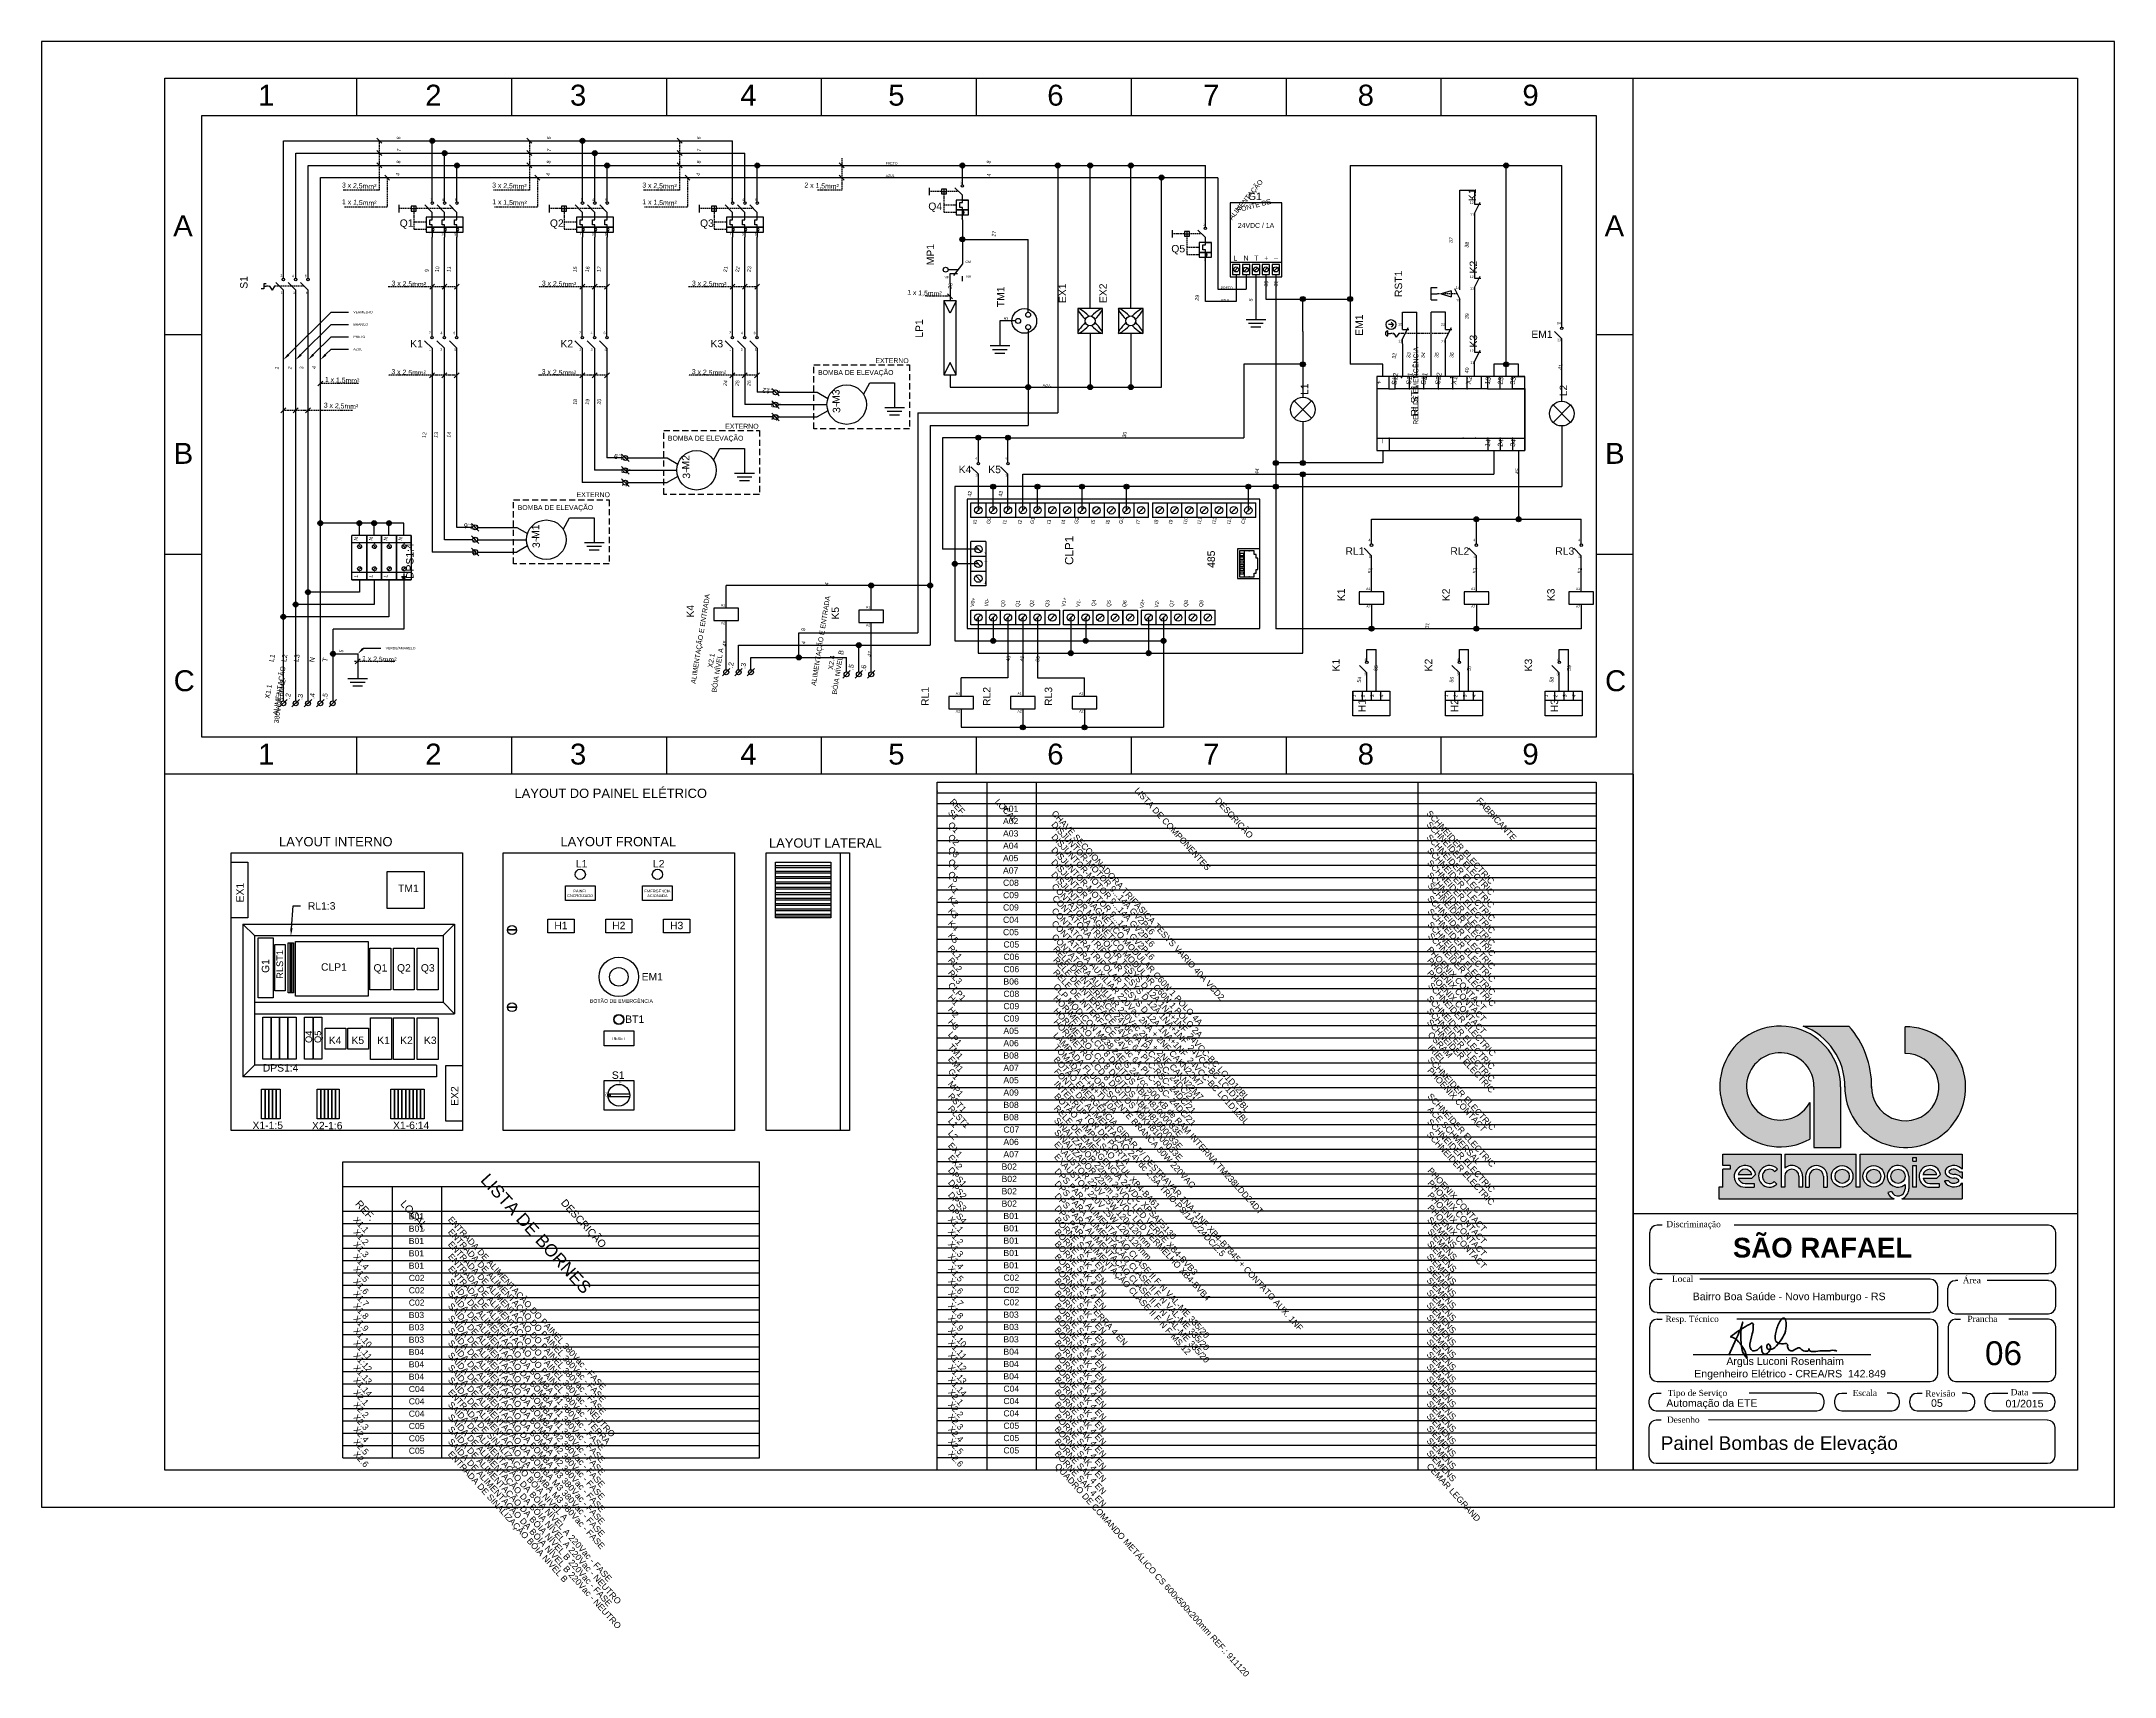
# Model space of a CAD drawing. Header units: millimetres. Extents: x 100 to 940, y 31 to 694.
import ezdxf
from ezdxf import colors
from ezdxf.entities.mleader import LeaderData, LeaderLine
from ezdxf.enums import TextEntityAlignment as Align
from ezdxf.math import Vec2, Vec3

# ---------------------------------------------------------------- set-up
doc = ezdxf.new("R2010")
doc.units = ezdxf.units.MM
doc.linetypes.add('DASHED', pattern=[0.75, 0.5, -0.25])
doc.layers.add('selo', color=7, linetype='Continuous')
doc.styles.add('Annotative', font='arial.ttf')
doc.styles.add('Notes', font='arial.ttf', dxfattribs={"height": 3})
doc.styles.get("Standard").update_dxf_attribs({"font": 'arial.ttf'})

msp = doc.modelspace()

# ---------------------------------------------------------------- texts
for s, height, style, p in [('1', 8.48, 'Notes', (187.8, 667.93)), ('2', 8.48, 'Notes', (255.51, 667.93)), ('3', 8.48, 'Notes', (314.16, 667.93)), ('4', 8.48, 'Notes', (383.17, 667.93)), ('5', 8.48, 'Notes', (443.11, 667.93)), ('6', 8.48, 'Notes', (507.55, 667.93)), ('7', 8.48, 'Notes', (570.69, 667.93)), ('8', 8.48, 'Notes', (633.34, 667.93)), ('9', 8.48, 'Notes', (700.07, 667.93)), ('AZUL', 1, 'Annotative', (442.07, 639.04)), ('PRETO', 1, 'Annotative', (442.07, 644.04)), ('2', 1, 'Notes', (257.6, 629.5)), ('4', 1, 'Notes', (262.23, 629.35)), ('6', 1, 'Notes', (267.45, 629.35)), ('2', 1, 'Notes', (318.48, 629.5)), ('4', 1, 'Notes', (323.11, 629.35)), ('6', 1, 'Notes', (328.33, 629.35)), ('2', 1, 'Notes', (379.3, 629.5)), ('4', 1, 'Notes', (383.93, 629.35)), ('6', 1, 'Notes', (389.15, 629.35)), ('2', 1, 'Notes', (472.32, 636.46)), ('G1', 3, 'Notes', (588.88, 629.7)), ('A', 8.48, 'Notes', (153.39, 615.03)), ('Q1', 3, 'Notes', (245.15, 618.83)), ('Q2', 3, 'Notes', (306.03, 618.83)), ('Q3', 3, 'Notes', (366.85, 618.83)), ('Q4', 3, 'Notes', (459.35, 625.65)), ('1', 1, 'Notes', (472.47, 622.12)), ('12', 1, 'Notes', (678.74, 628.1)), ('11', 1, 'Notes', (678.88, 623.3)), ('A', 8.48, 'Notes', (733.39, 615.03)), ('1', 1, 'Notes', (257.16, 615.45)), ('3', 1, 'Notes', (262.1, 615.31)), ('5', 1, 'Notes', (267.32, 615.31)), ('1', 1, 'Notes', (318.04, 615.45)), ('3', 1, 'Notes', (322.98, 615.31)), ('5', 1, 'Notes', (328.2, 615.31)), ('1', 1, 'Notes', (378.86, 615.45)), ('3', 1, 'Notes', (383.8, 615.31)), ('5', 1, 'Notes', (389.02, 615.31)), ('2', 1, 'Notes', (570.78, 619.29)), ('CM', 1, 'Notes', (474.41, 604.16)), ('Q5', 3, 'Notes', (557.81, 608.47)), ('1', 1, 'Notes', (570.93, 604.95)), ('L', 2, 'Notes', (582.95, 605.18)), ('N', 2, 'Notes', (587.09, 605.18)), ('T', 2, 'Notes', (591.37, 605.18)), ('+', 2, 'Notes', (595.44, 605.18)), ('_', 2, 'Notes', (599.44, 606.65)), ('2', 1, 'Notes', (196.83, 598.56)), ('4', 1, 'Notes', (201.46, 598.41)), ('6', 1, 'Notes', (206.68, 598.41)), ('NF', 1, 'Notes', (465.8, 597.85)), ('NA', 1, 'Notes', (474.78, 598.17)), ('12', 1, 'Notes', (678.74, 598.07)), ('1', 1, 'Notes', (196.95, 591.74)), ('3', 1, 'Notes', (201.9, 591.61)), ('5', 1, 'Notes', (207.11, 591.61)), ('AZUL', 1, 'Annotative', (577.87, 588.57)), ('PRETO', 1, 'Annotative', (577.87, 593.57)), ('14', 1, 'Notes', (673.05, 593.66)), ('13', 1, 'Notes', (673.18, 588.59)), ('11', 1, 'Notes', (678.88, 593.33)), ('12', 1, 'Notes', (649.72, 578.89)), ('22', 1, 'Notes', (667.07, 578.75)), ('34', 1, 'Notes', (714, 579.28)), ('K1', 3, 'Notes', (249.39, 570)), ('2', 1, 'Notes', (257.02, 575.47)), ('4', 1, 'Notes', (261.65, 575.33)), ('6', 1, 'Notes', (266.87, 575.33)), ('K2', 3, 'Notes', (310.27, 570)), ('2', 1, 'Notes', (317.9, 575.47)), ('4', 1, 'Notes', (322.53, 575.33)), ('6', 1, 'Notes', (327.75, 575.33)), ('K3', 3, 'Notes', (371.09, 570)), ('2', 1, 'Notes', (378.72, 575.47)), ('4', 1, 'Notes', (383.35, 575.33)), ('6', 1, 'Notes', (388.57, 575.33)), ('11', 1, 'Notes', (649.85, 572.08)), ('21', 1, 'Notes', (667.21, 571.83)), ('EM1', 3, 'Notes', (703.69, 573.81)), ('33', 1, 'Notes', (714.12, 572.46)), ('1', 1, 'Notes', (257.02, 568.76)), ('3', 1, 'Notes', (261.65, 568.62)), ('5', 1, 'Notes', (267.31, 568.53)), ('1', 1, 'Notes', (317.9, 568.76)), ('3', 1, 'Notes', (322.53, 568.62)), ('5', 1, 'Notes', (328.18, 568.53)), ('1', 1, 'Notes', (378.72, 568.76)), ('3', 1, 'Notes', (383.35, 568.62)), ('5', 1, 'Notes', (389.01, 568.53)), ('EXTERNO', 2, 'Notes', (437.89, 563.62)), ('12', 1, 'Notes', (678.74, 568.06)), ('11', 1, 'Notes', (678.98, 563.29)), ('BOMBA DE ELEVAÇÃO', 2, 'Notes', (414.66, 558.8)), ('AZUL', 1, 'Annotative', (505.68, 554.2)), ('EXTERNO', 2, 'Notes', (377.07, 537.01)), ('B', 8.48, 'Notes', (153.57, 522.79)), ('BOMBA DE ELEVAÇÃO', 2, 'Notes', (353.84, 532.19)), ('B', 8.48, 'Notes', (733.57, 522.79)), ('K4', 3, 'Notes', (471.65, 519.01)), ('4', 1, 'Notes', (478.37, 524.48)), ('K5', 3, 'Notes', (483.65, 519.01)), ('4', 1, 'Notes', (490.37, 524.48)), ('3', 1, 'Notes', (478.5, 517.66)), ('3', 1, 'Notes', (490.5, 517.66)), ('BOMBA DE ELEVAÇÃO', 2, 'Notes', (292.96, 504.08)), ('EXTERNO', 2, 'Notes', (316.83, 509.29)), ('RL1', 3, 'Notes', (628.38, 485.95)), ('4', 1, 'Notes', (637.67, 491.42)), ('RL2', 3, 'Notes', (670.87, 485.95)), ('4', 1, 'Notes', (680.16, 491.42)), ('RL3', 3, 'Notes', (713.39, 485.95)), ('4', 1, 'Notes', (722.67, 491.42)), ('3', 1, 'Notes', (637.8, 484.61)), ('3', 1, 'Notes', (680.29, 484.61)), ('3', 1, 'Notes', (722.8, 484.61)), ('A1', 1, 'Notes', (636.76, 471.68)), ('A1', 1, 'Notes', (679.26, 471.68)), ('A1', 1, 'Notes', (721.76, 471.68)), ('A1', 1, 'Notes', (375.32, 465.04)), ('A1', 1, 'Notes', (434.08, 464.22)), ('A2', 1, 'Notes', (636.8, 464.46)), ('A2', 1, 'Notes', (679.3, 464.46)), ('A2', 1, 'Notes', (721.8, 464.46)), ('A2', 1, 'Notes', (375.36, 457.82)), ('A2', 1, 'Notes', (434.12, 456.99)), ('C', 8.48, 'Notes', (153.57, 430.66)), ('3', 1, 'Notes', (635.92, 437.14)), ('4', 1, 'Notes', (636.11, 442.96)), ('3', 1, 'Notes', (673.42, 437.14)), ('4', 1, 'Notes', (673.61, 442.96)), ('3', 1, 'Notes', (713.91, 437.14)), ('4', 1, 'Notes', (714.09, 442.96)), ('C', 8.48, 'Notes', (733.57, 430.66)), ('A1', 1, 'Notes', (470.45, 429.24)), ('A1', 1, 'Notes', (495.45, 429.24)), ('A1', 1, 'Notes', (520.45, 429.24)), ('A2', 1, 'Notes', (470.49, 422.02)), ('A2', 1, 'Notes', (495.49, 422.02)), ('A2', 1, 'Notes', (520.49, 422.02)), ('1', 8.48, 'Notes', (187.8, 400.93)), ('2', 8.48, 'Notes', (255.51, 400.93)), ('3', 8.48, 'Notes', (314.16, 400.93)), ('4', 8.48, 'Notes', (383.17, 400.93)), ('5', 8.48, 'Notes', (443.11, 400.93)), ('6', 8.48, 'Notes', (507.55, 400.93)), ('7', 8.48, 'Notes', (570.69, 400.93)), ('8', 8.48, 'Notes', (633.34, 400.93)), ('9', 8.48, 'Notes', (700.07, 400.93)), ('A01', 2.5, 'Notes', (489.62, 381.79)), ('A02', 2.5, 'Notes', (489.62, 376.79)), ('A03', 2.5, 'Notes', (489.62, 371.79)), ('A04', 2.5, 'Notes', (489.62, 366.79)), ('A05', 2.5, 'Notes', (489.62, 361.79)), ('A07', 2.5, 'Notes', (489.62, 356.79)), ('C08', 2.5, 'Notes', (489.62, 351.79)), ('C09', 2.5, 'Notes', (489.62, 346.79)), ('C09', 2.5, 'Notes', (489.62, 341.79)), ('C04', 2.5, 'Notes', (489.62, 336.79)), ('C05', 2.5, 'Notes', (489.62, 331.79)), ('C05', 2.5, 'Notes', (489.78, 326.79)), ('C06', 2.5, 'Notes', (489.78, 321.79)), ('C06', 2.5, 'Notes', (489.78, 316.79)), ('B06', 2.5, 'Notes', (489.78, 311.79)), ('C08', 2.5, 'Notes', (489.78, 306.79)), ('C09', 2.5, 'Notes', (489.78, 301.79)), ('A05', 2.5, 'Notes', (489.78, 291.79)), ('C09', 2.5, 'Notes', (489.78, 296.79)), ('A06', 2.5, 'Notes', (489.78, 286.79)), ('A07', 2.5, 'Notes', (489.78, 276.79)), ('B08', 2.5, 'Notes', (489.78, 281.79)), ('A05', 2.5, 'Notes', (489.78, 271.79)), ('A09', 2.5, 'Notes', (489.78, 266.79)), ('B08', 2.5, 'Notes', (489.78, 261.79)), ('X1-1:5', 3.004, 'Annotative', (185.51, 253.26)), ('X2-1:6', 3.004, 'Annotative', (209.62, 253.14)), ('X1-6:14', 3.004, 'Annotative', (242.46, 253.26)), ('C07', 2.5, 'Notes', (489.78, 251.79)), ('B08', 2.5, 'Notes', (489.78, 256.79)), ('A06', 2.5, 'Notes', (489.78, 246.79)), ('A07', 2.5, 'Notes', (489.78, 241.79)), ('B02', 2.5, 'Notes', (489.04, 236.79)), ('B02', 2.5, 'Notes', (489.04, 231.79)), ('B02', 2.5, 'Notes', (489.04, 226.79)), ('B01', 2.5, 'Notes', (248.83, 216.66)), ('B02', 2.5, 'Notes', (489.04, 221.79)), ('B01', 2.5, 'Notes', (489.78, 216.79)), ('B01', 2.5, 'Notes', (248.83, 211.66)), ('B01', 2.5, 'Notes', (489.78, 211.79)), ('B01', 2.5, 'Notes', (248.83, 206.66)), ('B01', 2.5, 'Notes', (248.83, 201.66)), ('B01', 2.5, 'Notes', (489.78, 206.79)), ('B01', 2.5, 'Notes', (489.78, 201.79)), ('C02', 2.5, 'Notes', (248.83, 191.66)), ('B01', 2.5, 'Notes', (248.83, 196.66)), ('C02', 2.5, 'Notes', (489.78, 191.79)), ('B01', 2.5, 'Notes', (489.78, 196.79)), ('C02', 2.5, 'Notes', (248.83, 186.66)), ('C02', 2.5, 'Notes', (489.78, 186.79)), ('C02', 2.5, 'Notes', (248.83, 181.66)), ('B03', 2.5, 'Notes', (248.83, 176.66)), ('C02', 2.5, 'Notes', (489.78, 181.79)), ('B03', 2.5, 'Notes', (489.78, 176.79)), ('B03', 2.5, 'Notes', (248.83, 171.66)), ('B03', 2.5, 'Notes', (248.83, 166.66)), ('B03', 2.5, 'Notes', (489.78, 171.79)), ('B03', 2.5, 'Notes', (489.78, 166.79)), ('B04', 2.5, 'Notes', (248.83, 161.66)), ('B04', 2.5, 'Notes', (489.78, 161.79)), ('B04', 2.5, 'Notes', (248.83, 156.66)), ('B04', 2.5, 'Notes', (248.83, 151.66)), ('B04', 2.5, 'Notes', (489.78, 156.79)), ('B04', 2.5, 'Notes', (489.78, 151.79)), ('C04', 2.5, 'Notes', (248.83, 146.66)), ('C04', 2.5, 'Notes', (248.83, 141.66)), ('C04', 2.5, 'Notes', (489.78, 146.79)), ('C04', 2.5, 'Notes', (489.78, 141.79)), ('C04', 2.5, 'Notes', (248.83, 136.66)), ('C04', 2.5, 'Notes', (489.78, 136.79)), ('C05', 2.5, 'Notes', (248.83, 131.66)), ('C05', 2.5, 'Notes', (248.83, 126.66)), ('C05', 2.5, 'Notes', (489.78, 131.79)), ('C05', 2.5, 'Notes', (489.78, 126.79)), ('C05', 2.5, 'Notes', (248.83, 121.66)), ('C05', 2.5, 'Notes', (489.78, 121.79))]:
    msp.add_text(s, height=height, dxfattribs=dict(style=style)).set_placement(p)
at = {"style": 'Notes'}
for s, height, rotation, p in [('6', 1.5, 80.89904, (245.44, 654.74)), ('6', 1.5, 80.89904, (306.32, 654.74)), ('6', 1.5, 80.89904, (367.14, 654.74)), ('7', 1.5, 80.89904, (245.54, 649.77)), ('7', 1.5, 80.89904, (306.42, 649.77)), ('7', 1.5, 80.89904, (367.24, 649.77)), ('4', 1.5, 80.89904, (245.16, 639.95)), ('8', 1.5, 80.89904, (245.38, 645.02)), ('4', 1.5, 80.89904, (306.04, 639.95)), ('8', 1.5, 80.89904, (306.26, 645.02)), ('4', 1.5, 80.89904, (366.86, 639.95)), ('8', 1.5, 80.89904, (367.08, 645.02)), ('8', 1.5, 80.89904, (484.53, 645)), ('4', 1.5, 80.89904, (484.61, 639.7)), ('ALIMENTAÇÃO', 2, 50.67707, (588.77, 629.22)), ('FONTE DE', 2, 14.60418, (591.56, 626.44)), ('27', 1.5, 80.89904, (486.67, 615.91)), ('37', 1.5, 80.89904, (671.88, 613.35)), ('38', 1.5, 80.89904, (678.31, 611.45)), ('9', 1.5, 80.89904, (256.83, 601.03)), ('10', 1.5, 80.89904, (261.08, 601.54)), ('11', 1.5, 80.89904, (265.82, 601.57)), ('15', 1.5, 80.89904, (316.92, 601.5)), ('16', 1.5, 80.89904, (321.96, 601.54)), ('17', 1.5, 80.89904, (326.7, 601.57)), ('21', 1.5, 80.89904, (377.91, 601.58)), ('22', 1.5, 80.89904, (382.78, 601.54)), ('23', 1.5, 80.89904, (387.52, 601.57)), ('30', 1.5, 80.89904, (596.96, 595.72)), ('31', 1.5, 80.89904, (600.96, 595.72)), ('28', 1.5, 80.89904, (468.96, 594.79)), ('29', 1.5, 80.89904, (569, 589.99)), ('5', 1.5, 80.89904, (590.77, 589.1)), ('5', 1.5, 80.89904, (491.56, 581.64)), ('39', 1.5, 80.89904, (678.38, 582.49)), ('32', 1.5, 80.89904, (648.89, 566.48)), ('33', 1.5, 80.89904, (654.71, 566.74)), ('34', 1.5, 80.89904, (660.53, 566.74)), ('35', 1.5, 80.89904, (666.09, 566.74)), ('36', 1.5, 80.89904, (672.17, 566.74)), ('41', 1.5, 80.89904, (716.2, 561.93)), ('1', 1.5, 80.89904, (196.16, 561.5)), ('2', 1.5, 80.89904, (201.35, 561.55)), ('3', 1.5, 80.89904, (206.1, 561.59)), ('4', 1.5, 80.89904, (211.18, 561.73)), ('24', 1.5, 80.89904, (377.84, 555.42)), ('25', 1.5, 80.89904, (382.71, 555.38)), ('26', 1.5, 80.89904, (387.45, 555.42)), ('+', 2, 80.89904, (642.89, 555.61)), ('S12', 2, 80.89904, (649.38, 557.07)), ('S11', 2, 80.89904, (655.26, 557.2)), ('S21', 2, 80.89904, (661.25, 557.2)), ('S22', 2, 80.89904, (667.01, 557.2)), ('X1', 2, 80.89904, (673.5, 556.46)), ('40', 1.5, 80.89904, (678.38, 560.56)), ('X2', 2, 80.89904, (679.37, 556.58)), ('13', 2, 80.89904, (687.06, 556.32)), ('23', 2, 80.89904, (692.2, 556.32)), ('33', 2, 80.89904, (697.22, 556.32)), ('18', 1.5, 80.89904, (316.92, 547.82)), ('19', 1.5, 80.89904, (321.96, 547.85)), ('20', 1.5, 80.89904, (326.7, 547.89)), ('X1.12', 2, 170.89904, (395.85, 553.05)), ('.13', 2, 170.89904, (397.7, 547.53)), ('.14', 2, 170.89904, (397.7, 542.35)), ('12', 1.5, 80.89904, (255.84, 534.36)), ('13', 1.5, 80.89904, (260.62, 534.41)), ('14', 1.5, 80.89904, (265.82, 534.45)), ('30', 1.5, 80.89904, (539.6, 534.54)), ('_', 2, 80.89904, (642.87, 531.96)), ('14', 2, 80.89904, (687.07, 531.13)), ('24', 2, 80.89904, (692.21, 531.13)), ('34', 2, 80.89904, (697.23, 531.13)), ('X1.9', 2, 170.89904, (335.03, 526.44)), ('.10', 2, 170.89904, (336.88, 520.92)), ('44', 1.5, 80.89904, (593.25, 519.69)), ('45', 1.5, 80.89904, (698.72, 519.69)), ('.11', 2, 170.89904, (336.88, 515.74)), ('42', 1.5, 80.89904, (476.9, 510.56)), ('43', 1.5, 80.89904, (489.43, 510.56)), ('X1.6', 2, 170.89904, (274.15, 498.33)), ('I0', 1.5, 80.89904, (478.99, 499.18)), ('G0', 1.5, 80.89904, (484.61, 499.7)), ('I1', 1.5, 80.89904, (491.07, 499.18)), ('I2', 1.5, 80.89904, (497.21, 499.19)), ('G1', 1.5, 80.89904, (502.29, 499.7)), ('I3', 1.5, 80.89904, (509.03, 499.18)), ('I4', 1.5, 80.89904, (514.79, 499.19)), ('G2', 1.5, 80.89904, (520.19, 499.7)), ('I5', 1.5, 80.89904, (526.86, 499.21)), ('I6', 1.5, 80.89904, (532.83, 499.19)), ('G3', 1.5, 80.89904, (538.25, 499.76)), ('I7', 1.5, 80.89904, (545.06, 499.21)), ('I8', 1.5, 80.89904, (552.45, 499.2)), ('I9', 1.5, 80.89904, (558.35, 499.2)), ('I10', 1.5, 80.89904, (564.3, 499.76)), ('I11', 1.5, 80.89904, (569.96, 499.78)), ('I12', 1.5, 80.89904, (575.99, 499.77)), ('I13', 1.5, 80.89904, (581.99, 499.77)), ('C8', 1.5, 80.89904, (587.76, 499.67)), ('N', 1.5, 80.89904, (228.21, 492.36)), ('N', 1.5, 80.89904, (234.21, 492.36)), ('N', 1.5, 80.89904, (240.21, 492.36)), ('N', 1.5, 80.89904, (246.21, 492.36)), ('.7', 2, 170.89904, (276, 492.81)), ('.8', 2, 170.89904, (276, 487.63)), ('+', 1.5, 170.89904, (482.63, 487.67)), ('_', 1.5, 170.89904, (482.57, 482.84)), ('51', 1.5, 80.89904, (639.1, 479.43)), ('52', 1.5, 80.89904, (681.59, 479.43)), ('53', 1.5, 80.89904, (724.11, 479.43)), ('L', 1.5, 80.89904, (228.21, 477.22)), ('L', 1.5, 80.89904, (234.21, 477.22)), ('L', 1.5, 80.89904, (240.21, 477.22)), ('4', 1.5, 80.89904, (418.88, 474.09)), ('T', 1.5, 170.89904, (482.56, 475.65)), ('ALIMENTAÇÃO E ENTRADA', 2, 80.89904, (367.94, 451.74)), ('ALIMENTAÇÃO E ENTRADA', 2, 80.89904, (416.7, 450.91)), ('V0+', 1.5, 80.89904, (478.08, 466.59)), ('V0-', 1.5, 80.89904, (483.76, 466.49)), ('Q0', 1.5, 80.89904, (490.34, 466.06)), ('Q1', 1.5, 80.89904, (496.33, 466.06)), ('Q2', 1.5, 80.89904, (502.06, 466.12)), ('Q3', 1.5, 80.89904, (508.3, 466.1)), ('V1+', 1.5, 80.89904, (515.11, 466.68)), ('V1-', 1.5, 80.89904, (520.85, 466.29)), ('Q4', 1.5, 80.89904, (527.12, 466.3)), ('Q5', 1.5, 80.89904, (533.24, 466.06)), ('Q6', 1.5, 80.89904, (539.58, 466)), ('V2+', 1.5, 80.89904, (546.76, 466.08)), ('V2-', 1.5, 80.89904, (552.72, 466.06)), ('Q7', 1.5, 80.89904, (558.71, 466.06)), ('Q8', 1.5, 80.89904, (564.44, 466.12)), ('Q9', 1.5, 80.89904, (570.67, 466.1)), ('8', 1.5, 80.89904, (409.44, 455.54)), ('31', 1.5, 80.89904, (662.2, 457.13)), ('5', 1.5, 80.89904, (222.27, 446.84)), ('X2.1', 2, 80.89904, (372.38, 442.99)), ('BÓIA NÍVEL A', 2, 80.89904, (374.91, 439)), ('46', 1.5, 80.89904, (377.57, 449.92)), ('4', 1.5, 80.89904, (409.52, 450.24)), ('BÓIA NÍVEL B', 2, 80.89904, (423.67, 438.17)), ('47', 1.5, 80.89904, (436.33, 445.66)), ('ALIMENTAÇÃO', 2, 80.89904, (197.32, 430.74)), ('.2', 2, 80.89904, (380.32, 441.13)), ('.3', 2, 80.89904, (385.34, 440.86)), ('X2.4', 2, 80.89904, (421.14, 442.16)), ('.5', 2, 80.89904, (429.08, 440.3)), ('.6', 2, 80.89904, (434.1, 440.03)), ('48', 1.5, 80.89904, (492.46, 443.78)), ('49', 1.5, 80.89904, (498.08, 443.78)), ('50', 1.5, 80.89904, (504.45, 443.63)), ('55', 1.5, 80.89904, (641.43, 439.95)), ('57', 1.5, 80.89904, (679.25, 439.95)), ('59', 1.5, 80.89904, (719.73, 439.95)), ('X1.1', 2, 80.89904, (192.92, 430.41)), ('380VCA 60HZ', 2, 80.89904, (197.49, 426.42)), ('.2', 2, 80.89904, (200.86, 428.55)), ('.3', 2, 80.89904, (205.88, 428.28)), ('.4', 2, 80.89904, (210.73, 428.59)), ('.5', 2, 80.89904, (215.91, 428.59)), ('1', 1.5, 80.89904, (632.45, 428.68)), ('54', 1.5, 80.89904, (634.7, 435.22)), ('2', 1.5, 80.89904, (636.2, 428.68)), ('3', 1.5, 80.89904, (639.95, 428.68)), ('4', 1.5, 80.89904, (643.7, 428.68)), ('1', 1.5, 80.89904, (669.95, 428.68)), ('56', 1.5, 80.89904, (672.2, 435.22)), ('2', 1.5, 80.89904, (673.7, 428.68)), ('3', 1.5, 80.89904, (677.45, 428.68)), ('4', 1.5, 80.89904, (681.2, 428.68)), ('1', 1.5, 80.89904, (710.44, 428.68)), ('58', 1.5, 80.89904, (712.69, 435.22)), ('2', 1.5, 80.89904, (714.19, 428.68)), ('3', 1.5, 80.89904, (717.94, 428.68)), ('4', 1.5, 80.89904, (721.69, 428.68))]:
    msp.add_text(s, height=height, rotation=rotation, dxfattribs=at).set_placement(p, align=Align.CENTER)
for s, height, rotation, style, p in [('3 x 2,5mm²', 2, 357.27678, 'Notes', (221.7, 634.78)), ('3 x 2,5mm²', 2, 357.27678, 'Notes', (282.58, 634.78)), ('3 x 2,5mm²', 2, 357.27678, 'Notes', (343.4, 634.78)), ('2 x 1,5mm²', 2, 357.27678, 'Notes', (409.1, 634.78)), ('K1', 3, 90, 'Notes', (681.27, 629.28)), ('1 x 1,5mm²', 2, 357.27678, 'Notes', (221.74, 628.03)), ('1 x 1,5mm²', 2, 357.27678, 'Notes', (282.62, 628.03)), ('1 x 1,5mm²', 2, 357.27678, 'Notes', (343.44, 628.03)), ('MP1', 3, 90, 'Notes', (461.69, 603.27)), ('K2', 3, 90, 'Notes', (681.71, 599.95)), ('S1', 3, 90, 'Notes', (183.5, 593.76)), ('3 x 2,5mm²', 2, 357.27678, 'Notes', (241.81, 595.05)), ('3 x 2,5mm²', 2, 357.27678, 'Notes', (302.69, 595.05)), ('3 x 2,5mm²', 2, 357.27678, 'Notes', (363.51, 595.05)), ('RST1', 3, 90, 'Notes', (651.33, 590.38)), ('1 x 1,5mm²', 2, 357.27678, 'Notes', (450.74, 591.32)), ('TM1', 3, 90, 'Notes', (490.19, 586.27)), ('EX1', 3, 90, 'Notes', (515.18, 587.95)), ('EX2', 3, 90, 'Notes', (531.65, 587.95)), ('LP1', 3, 90, 'Notes', (457.14, 573.91)), ('EM1', 3, 90, 'Notes', (635.43, 574.68)), ('K3', 3, 90, 'Notes', (681.71, 569.95)), ('RELE DE EMERGÊNCIA', 2, 90, 'Notes', (657.91, 538.64)), ('1 x 1,5mm²', 2, 357.27678, 'Notes', (214.8, 556.04)), ('3 x 2,5mm²', 2, 357.27678, 'Notes', (241.77, 559.2)), ('3 x 2,5mm²', 2, 357.27678, 'Notes', (302.65, 559.2)), ('3 x 2,5mm²', 2, 357.27678, 'Notes', (363.47, 559.2)), ('L1', 3, 90, 'Notes', (613.29, 550.71)), ('RLST1', 3, 90, 'Notes', (657.91, 541.96)), ('L2', 3, 90, 'Notes', (718.19, 550.17)), ('3 x 2,5mm²', 2, 357.27678, 'Notes', (214.36, 545.6)), ('M3', 3, 90, 'Notes', (423.39, 547.13)), ('3~', 3, 90, 'Notes', (423.65, 543.4)), ('M2', 3, 90, 'Notes', (362.57, 520.52)), ('3~', 3, 90, 'Notes', (362.83, 516.79)), ('M1', 3, 90, 'Notes', (301.69, 492.41)), ('DPS1:4', 3, 90, 'Notes', (250.75, 476.17)), ('3~', 3, 90, 'Notes', (301.95, 488.68)), ('485', 3, 90, 'Notes', (575.47, 480.64)), ('K1', 3, 90, 'Notes', (628.12, 467.14)), ('K2', 3, 90, 'Notes', (670.62, 467.14)), ('K3', 3, 90, 'Notes', (713.12, 467.14)), ('K4', 3, 90, 'Notes', (364.4, 460.5)), ('K5', 3, 90, 'Notes', (423.15, 459.67)), ('L1', 2, 80.89904, 'Notes', (194.16, 442.43)), ('L2', 2, 80.89904, 'Notes', (199.16, 442.43)), ('L3', 2, 80.89904, 'Notes', (204.16, 442.43)), ('N', 2, 80.89904, 'Notes', (210.49, 442.29)), ('T', 2, 80.89904, 'Notes', (215.79, 442.43)), ('1 x 2,5mm²', 2, 357.27678, 'Notes', (229.87, 442.95)), ('K1', 3, 90, 'Notes', (626.01, 438.7)), ('K2', 3, 90, 'Notes', (663.51, 438.7)), ('K3', 3, 90, 'Notes', (704, 438.7)), ('RL1', 3, 90, 'Notes', (459.53, 424.7)), ('RL2', 3, 90, 'Notes', (484.53, 424.7)), ('RL3', 3, 90, 'Notes', (509.53, 424.7)), ('H1', 3, 90, 'Notes', (636.55, 422.15)), ('H2', 3, 90, 'Notes', (674.05, 422.15)), ('H3', 3, 90, 'Notes', (714.54, 422.15)), ('REF.', 2.5, 312.16458, 'Notes', (467.88, 385.69)), ('LOCAL.', 2.5, 312.16458, 'Notes', (486.16, 385.69)), ('LISTA DE COMPONENTES', 2.5, 312.16458, 'Notes', (542.72, 390.26)), ('DESCRIÇÃO', 2.5, 312.16458, 'Notes', (575.41, 386.16)), ('FABRICANTE', 2.5, 312.16458, 'Notes', (681.23, 386.19)), ('S1', 2.5, 312.16458, 'Notes', (467.13, 381.38)), ('CHAVE SECCIONADORA TRIFÁSICA TESYS VARIO 40A VCD2', 2.5, 312.16458, 'Notes', (509.1, 380.96)), ('SCHNEIDER ELECTRIC', 2.5, 312.16458, 'Notes', (661.01, 380.98)), ('Q1', 2.5, 312.16458, 'Notes', (467.13, 376.38)), ('Q2', 2.5, 312.16458, 'Notes', (467.13, 371.38)), ('DISJUNTOR-MOTOR 9...14A GV2P16', 2.5, 312.16458, 'Notes', (509, 376.45)), ('DISJUNTOR-MOTOR 9...14A GV2P16', 2.5, 312.16458, 'Notes', (509, 371.45)), ('SCHNEIDER ELECTRIC', 2.5, 312.16458, 'Notes', (661.01, 376.47)), ('SCHNEIDER ELECTRIC', 2.5, 312.16458, 'Notes', (661.01, 371.31)), ('Q3', 2.5, 312.16458, 'Notes', (467.13, 366.38)), ('Q4', 2.5, 312.16458, 'Notes', (467.13, 361.38)), ('DISJUNTOR-MOTOR 9...14A GV2P16', 2.5, 312.16458, 'Notes', (508.96, 366.17)), ('DISJUNTOR MAGNÉTICO MODULAR C60N 1 POLO 4A', 2.5, 312.16458, 'Notes', (508.96, 361.17)), ('SCHNEIDER ELECTRIC', 2.5, 312.16458, 'Notes', (661.31, 365.9)), ('SCHNEIDER ELECTRIC', 2.5, 312.16458, 'Notes', (661.31, 360.9)), ('EX1', 3.004, 90, 'Annotative', (181.93, 345.1)), ('K1', 2.5, 312.16458, 'Notes', (467.13, 351.38)), ('Q5', 2.5, 312.16458, 'Notes', (467.13, 356.38)), ('DISJUNTOR MAGNÉTICO MODULAR C60N 1 POLO 2A', 2.5, 312.16458, 'Notes', (508.96, 356.17)), ('SCHNEIDER ELECTRIC', 2.5, 312.16458, 'Notes', (661.31, 355.9)), ('SCHNEIDER ELECTRIC', 2.5, 312.16458, 'Notes', (661.47, 351.65)), ('K2', 2.5, 312.16458, 'Notes', (467.13, 346.38)), ('CONTATORA TRIPOLAR TESYS D 12A 1NA+1NF  24VCC\xadBC LC1D12BL', 2.5, 312.16458, 'Notes', (509.14, 351.37)), ('CONTATORA TRIPOLAR TESYS D 12A 1NA+1NF  24VCC\xadBC LC1D12BL', 2.5, 312.16458, 'Notes', (509.39, 346.64)), ('SCHNEIDER ELECTRIC', 2.5, 312.16458, 'Notes', (661.33, 346.5)), ('K3', 2.5, 312.16458, 'Notes', (467.13, 341.38)), ('K4', 2.5, 312.16458, 'Notes', (467.13, 336.38)), ('CONTATORA TRIPOLAR TESYS D 12A 1NA+1NF  24VCC\xadBC LC1D12BL', 2.5, 312.16458, 'Notes', (509.12, 341.53)), ('CONTATORA AUXILIAR 220Vac 2NA + 2NF CAKN22M7', 2.5, 312.16458, 'Notes', (509.12, 336.41)), ('SCHNEIDER ELECTRIC', 2.5, 312.16458, 'Notes', (661.44, 341.24)), ('SCHNEIDER ELECTRIC', 2.5, 312.16458, 'Notes', (661.44, 335.92)), ('K5', 2.5, 312.16458, 'Notes', (467.13, 331.38)), ('RL1', 2.5, 312.16458, 'Notes', (467.14, 326.38)), ('CONTATORA AUXILIAR 220Vac 2NA + 2NF CAKN22M7', 2.5, 312.16458, 'Notes', (509.22, 330.92)), ('SCHNEIDER ELECTRIC', 2.5, 312.16458, 'Notes', (661.59, 331.34)), ('G1', 3.004, 90, 'Annotative', (192.27, 316.51)), ('RLST1', 2.69, 90, 'Annotative', (197.92, 314.12)), ('RL2', 2.5, 312.16458, 'Notes', (467.14, 321.38)), ('RELE DE INTERFACE 24Vdc 6A PLC-RSC- 24DC/21', 2.5, 312.16458, 'Notes', (509.73, 326.02)), ('RELE DE INTERFACE 24Vdc 6A PLC-RSC- 24DC/21', 2.5, 312.16458, 'Notes', (509.73, 321.52)), ('PHOENIX CONTACT', 2.5, 312.16458, 'Notes', (661.25, 325.78)), ('PHOENIX CONTACT', 2.5, 312.16458, 'Notes', (661.25, 321.27)), ('RL3', 2.5, 312.16458, 'Notes', (467.14, 316.38)), ('CLP1', 2.5, 312.16458, 'Notes', (467.13, 311.38)), ('RELE DE INTERFACE 24Vdc 6A PLC-RSC- 24DC/21', 2.5, 312.16458, 'Notes', (509.73, 316.52)), ('CLP MODICON M238 24E/S 24Vcc 500 kB de RAM INTERNA TM238LDD24DT', 2.5, 312.16458, 'Notes', (509.85, 310.82)), ('PHOENIX CONTACT', 2.5, 312.16458, 'Notes', (661.25, 316.27)), ('SCHNEIDER ELECTRIC', 2.5, 312.16458, 'Notes', (661.64, 311.24)), ('H1', 2.5, 312.16458, 'Notes', (467.13, 306.38)), ('H2', 2.5, 312.16458, 'Notes', (467.13, 301.38)), ('HORÍMETRO LCD 8 DÍGITOS XBKH81000033E ', 2.5, 312.16458, 'Notes', (509.85, 306.07)), ('SCHNEIDER ELECTRIC', 2.5, 312.16458, 'Notes', (661.19, 305.89)), ('H3', 2.5, 312.16458, 'Notes', (467.13, 296.38)), ('HORÍMETRO LCD 8 DÍGITOS XBKH81000033E ', 2.5, 312.16458, 'Notes', (509.85, 300.92)), ('HORÍMETRO LCD 8 DÍGITOS XBKH81000033E ', 2.5, 312.16458, 'Notes', (509.85, 296.41)), ('SCHNEIDER ELECTRIC', 2.5, 312.16458, 'Notes', (661.19, 300.89)), ('SCHNEIDER ELECTRIC', 2.5, 312.16458, 'Notes', (661.19, 296.38)), ('Q4', 2.69, 90, 'Annotative', (209.64, 288.11)), ('Q5', 2.69, 90, 'Annotative', (213.33, 288.11)), ('LP1', 2.5, 312.16458, 'Notes', (467.14, 291.38)), ('TM1', 2.5, 312.16458, 'Notes', (467.14, 286.38)), ('LÂMPADA FLUORESCENTE BRANCA 50W 220VAC', 2.5, 312.16458, 'Notes', (509.81, 290.99)), ('TOMADA (F+N+T) 10A', 2.5, 312.16458, 'Notes', (509.91, 286.18)), ('IRIEL', 2.5, 312.16458, 'Notes', (661.51, 286.07)), ('OSRAM', 2.5, 312.16458, 'Notes', (661.55, 291.29)), ('EM1', 2.5, 312.16458, 'Notes', (467.14, 281.38)), ('G1', 2.5, 312.16458, 'Notes', (467.14, 276.38)), ('BOTÃO EMERGÊNCIA GIRAR P/ DESTRAVAR 1NA+1NF XB4-BT845 + CONTATO AUX. 1NF', 2.5, 312.16458, 'Notes', (509.91, 281.24)), ('FONTE DE ALIMENTAÇÃO 24Vdc 2,5A TRIO-PS/1AC/24DC/2.5', 2.5, 312.16458, 'Notes', (510.1, 276.4)), ('PHOENIX CONTACT', 2.5, 312.16458, 'Notes', (661.35, 276.75)), ('SCHNEIDER ELECTRIC', 2.5, 312.16458, 'Notes', (661.51, 281.13)), ('EX2', 3.004, 90, 'Annotative', (268.92, 262.64)), ('MP1', 2.5, 312.16458, 'Notes', (467.14, 271.38)), ('INTERRUPTOR DE PORTA', 2.5, 312.16458, 'Notes', (510.1, 271.4)), ('RST1', 2.5, 312.16458, 'Notes', (467.14, 266.38)), ('RLST1', 2.5, 312.16458, 'Notes', (467.14, 261.38)), ('RELE DE EMERGENCIA 24VDC XPSAF5130', 2.5, 312.16458, 'Notes', (510.07, 261.47)), ('BOTÃO A IMPULSÃO AZUL XB4-BA61', 2.5, 312.16458, 'Notes', (510.2, 266.33)), ('ACE SCHMERSAL', 2.5, 312.16458, 'Notes', (661.45, 260.96)), ('SCHNEIDER ELECTRIC', 2.5, 312.16458, 'Notes', (661.44, 266.33)), ('L1', 2.5, 312.16458, 'Notes', (467.14, 256.38)), ('L2', 2.5, 312.16458, 'Notes', (467.14, 251.38)), ('SINALIZADOR 22mm 24VDC LED VERDE XB4-BVB3', 2.5, 312.16458, 'Notes', (510.1, 256.53)), ('SINALIZADOR 22mm 24VDC LED VERMELHO XB4-BVB4', 2.5, 312.16458, 'Notes', (510.17, 251.72)), ('SCHNEIDER ELECTRIC', 2.5, 312.16458, 'Notes', (661.14, 250.87)), ('SCHNEIDER ELECTRIC', 2.5, 312.16458, 'Notes', (661.28, 255.99)), ('EX1', 2.5, 312.16458, 'Notes', (467.14, 246.38)), ('EXAUSTOR 220V 25W 120x120mm', 2.5, 312.16458, 'Notes', (510.13, 246.85)), ('LISTA DE BORNES', 5, 312.16458, 'Notes', (277.59, 232.35)), ('DPS1', 2.5, 312.16458, 'Notes', (467.14, 236.38)), ('EX2', 2.5, 312.16458, 'Notes', (467.14, 241.38)), ('EXAUSTOR 220V 25W 120x120mm', 2.5, 312.16458, 'Notes', (510.13, 241.85)), ('DPS PARA ALIMENTAÇÃO CLASE II F-N VAL-ME 335/20', 2.5, 312.16458, 'Notes', (510.35, 235.94)), ('PHOENIX CONTACT', 2.5, 312.16458, 'Notes', (661.47, 236.21)), ('DPS2', 2.5, 312.16458, 'Notes', (467.14, 231.38)), ('DPS3', 2.5, 312.16458, 'Notes', (467.14, 226.38)), ('DPS PARA ALIMENTAÇÃO CLASE II F-N VAL-ME 335/20', 2.5, 312.16458, 'Notes', (510.35, 230.94)), ('DPS PARA ALIMENTAÇÃO CLASE II F-N VAL-ME 335/20', 2.5, 312.16458, 'Notes', (510.35, 225.94)), ('PHOENIX CONTACT', 2.5, 312.16458, 'Notes', (661.47, 231.21)), ('PHOENIX CONTACT', 2.5, 312.16458, 'Notes', (661.47, 226.21)), ('REF.', 3, 312.16458, 'Notes', (226.93, 222.75)), ('LOCAL.', 3, 312.16458, 'Notes', (245.21, 222.75)), ('DESCRIÇÃO', 3, 312.16458, 'Notes', (310.23, 223.21)), ('DPS4', 2.5, 312.16458, 'Notes', (467.14, 221.38)), ('DPS PARA ALIMENTAÇÃO CLASE II F-N F-MS 12', 2.5, 312.16458, 'Notes', (510.35, 220.94)), ('PHOENIX CONTACT', 2.5, 312.16458, 'Notes', (661.47, 221.21)), ('X1.1', 2.5, 312.16458, 'Notes', (226.19, 216.24)), ('X1.2', 2.5, 312.16458, 'Notes', (226.19, 211.24)), ('ENTRADA DE ALIMENTAÇÃO DO PAINEL 380Vac - FASE', 2.5, 312.16458, 'Notes', (264.53, 216.39)), ('ENTRADA DE ALIMENTAÇÃO DO PAINEL 380Vac - FASE', 2.5, 312.16458, 'Notes', (264.53, 211.39)), ('X1.1', 2.5, 312.16458, 'Notes', (467.14, 216.38)), ('X1.2', 2.5, 312.16458, 'Notes', (467.14, 211.38)), ('BORNE SAK 4 EN', 2.5, 312.16458, 'Notes', (510.32, 216.25)), ('BORNE SAK 4 EN', 2.5, 312.16458, 'Notes', (510.32, 211.37)), ('SIEMENS', 2.5, 312.16458, 'Notes', (661.3, 216.33)), ('SIEMENS', 2.5, 312.16458, 'Notes', (661.4, 211.45)), ('X1.3', 2.5, 312.16458, 'Notes', (226.19, 206.24)), ('X1.4', 2.5, 312.16458, 'Notes', (226.19, 201.24)), ('ENTRADA DE ALIMENTAÇÃO DO PAINEL 380Vac - FASE', 2.5, 312.16458, 'Notes', (264.53, 206.39)), ('ENTRADA DE ALIMENTAÇÃO DO PAINEL 380Vac - NEUTRO', 2.5, 312.16458, 'Notes', (264.53, 201.39)), ('X1.3', 2.5, 312.16458, 'Notes', (467.14, 206.38)), ('X1.4', 2.5, 312.16458, 'Notes', (467.14, 201.38)), ('BORNE SAK 4 EN', 2.5, 312.16458, 'Notes', (510.32, 206.52)), ('BORNE SAK 4 EN', 2.5, 312.16458, 'Notes', (510.32, 201.3)), ('SIEMENS', 2.5, 312.16458, 'Notes', (661.13, 201.47)), ('SIEMENS', 2.5, 312.16458, 'Notes', (661.26, 206.6)), ('X1.5', 2.5, 312.16458, 'Notes', (226.19, 196.24)), ('ENTRADA DE ALIMENTAÇÃO DO PAINEL 380Vac - TERRA', 2.5, 312.16458, 'Notes', (264.53, 196.39)), ('X1.5', 2.5, 312.16458, 'Notes', (467.14, 196.38)), ('BORNE SAK TERRA 4 EN ', 2.5, 312.16458, 'Notes', (510.32, 196.32)), ('SIEMENS', 2.5, 312.16458, 'Notes', (661.09, 196.59)), ('X1.6', 2.5, 312.16458, 'Notes', (226.19, 191.24)), ('X1.7', 2.5, 312.16458, 'Notes', (226.19, 186.24)), ('SAÍDA DE ALIMENTAÇÃO DA BOMBA M1 380Vac - FASE', 2.5, 312.16458, 'Notes', (264.53, 191.39)), ('SAÍDA DE ALIMENTAÇÃO DA BOMBA M1 380Vac - FASE', 2.5, 312.16458, 'Notes', (264.53, 186.39)), ('X1.6', 2.5, 312.16458, 'Notes', (467.14, 191.38)), ('X1.7', 2.5, 312.16458, 'Notes', (467.14, 186.38)), ('BORNE SAK 4 EN', 2.5, 312.16458, 'Notes', (510.32, 191.47)), ('BORNE SAK 4 EN', 2.5, 312.16458, 'Notes', (510.32, 186.47)), ('SIEMENS', 2.5, 312.16458, 'Notes', (661.06, 191.75)), ('SIEMENS', 2.5, 312.16458, 'Notes', (661.06, 186.75)), ('X1.8', 2.5, 312.16458, 'Notes', (226.19, 181.24)), ('X1.9', 2.5, 312.16458, 'Notes', (226.19, 176.24)), ('SAÍDA DE ALIMENTAÇÃO DA BOMBA M1 380Vac - FASE', 2.5, 312.16458, 'Notes', (264.53, 181.39)), ('SAÍDA DE ALIMENTAÇÃO DA BOMBA M2 380Vac - FASE', 2.5, 312.16458, 'Notes', (264.53, 176.39)), ('X1.8', 2.5, 312.16458, 'Notes', (467.14, 181.38)), ('X1.9', 2.5, 312.16458, 'Notes', (467.14, 176.38)), ('BORNE SAK 4 EN', 2.5, 312.16458, 'Notes', (510.32, 181.47)), ('BORNE SAK 4 EN', 2.5, 312.16458, 'Notes', (510.32, 176.47)), ('SIEMENS', 2.5, 312.16458, 'Notes', (661.06, 181.75)), ('SIEMENS', 2.5, 312.16458, 'Notes', (661.06, 176.75)), ('X1.10', 2.5, 312.16458, 'Notes', (226.19, 171.24)), ('SAÍDA DE ALIMENTAÇÃO DA BOMBA M2 380Vac - FASE', 2.5, 312.16458, 'Notes', (264.53, 171.39)), ('X1.10', 2.5, 312.16458, 'Notes', (467.14, 171.38)), ('BORNE SAK 4 EN', 2.5, 312.16458, 'Notes', (510.32, 171.47)), ('SIEMENS', 2.5, 312.16458, 'Notes', (661.06, 171.75)), ('SIEMENS', 2.5, 312.16458, 'Notes', (661.06, 166.75)), ('X1.11', 2.5, 312.16458, 'Notes', (226.19, 166.24)), ('X1:12', 2.5, 312.16458, 'Notes', (226.19, 161.24)), ('SAÍDA DE ALIMENTAÇÃO DA BOMBA M2 380Vac - FASE', 2.5, 312.16458, 'Notes', (264.53, 166.39)), ('SAÍDA DE ALIMENTAÇÃO DA BOMBA M3 380Vac - FASE', 2.5, 312.16458, 'Notes', (264.53, 161.39)), ('X1.11', 2.5, 312.16458, 'Notes', (467.14, 166.38)), ('X1:12', 2.5, 312.16458, 'Notes', (467.14, 161.38)), ('BORNE SAK 4 EN', 2.5, 312.16458, 'Notes', (510.32, 166.47)), ('BORNE SAK 4 EN', 2.5, 312.16458, 'Notes', (510.32, 161.47)), ('SIEMENS', 2.5, 312.16458, 'Notes', (661.06, 161.75)), ('X1.13', 2.5, 312.16458, 'Notes', (226.19, 156.24)), ('X1.14', 2.5, 312.16458, 'Notes', (226.19, 151.24)), ('SAÍDA DE ALIMENTAÇÃO DA BOMBA M3 380Vac - FASE', 2.5, 312.16458, 'Notes', (264.53, 156.39)), ('SAÍDA DE ALIMENTAÇÃO DA BOMBA M3 380Vac - FASE', 2.5, 312.16458, 'Notes', (264.53, 151.39)), ('X1.13', 2.5, 312.16458, 'Notes', (467.14, 156.38)), ('X1.14', 2.5, 312.16458, 'Notes', (467.14, 151.38)), ('BORNE SAK 4 EN', 2.5, 312.16458, 'Notes', (510.32, 156.47)), ('BORNE SAK 4 EN', 2.5, 312.16458, 'Notes', (510.32, 151.47)), ('SIEMENS', 2.5, 312.16458, 'Notes', (661.06, 156.75)), ('SIEMENS', 2.5, 312.16458, 'Notes', (661.06, 151.75)), ('X2.1', 2.5, 312.16458, 'Notes', (226.19, 146.24)), ('X2.2', 2.5, 312.16458, 'Notes', (226.19, 141.24)), ('ENTRADA DE SINALIZAÇÃO BÓIA NIVEL A', 2.5, 312.16458, 'Notes', (264.53, 146.39)), ('X2.1', 2.5, 312.16458, 'Notes', (467.14, 146.38)), ('X2.2', 2.5, 312.16458, 'Notes', (467.14, 141.38)), ('BORNE SAK 4 EN', 2.5, 312.16458, 'Notes', (510.32, 146.47)), ('BORNE SAK 4 EN', 2.5, 312.16458, 'Notes', (510.32, 141.47)), ('SIEMENS', 2.5, 312.16458, 'Notes', (661.06, 146.75)), ('SIEMENS', 2.5, 312.16458, 'Notes', (661.06, 141.75)), ('X2.3', 2.5, 312.16458, 'Notes', (226.19, 136.24)), ('SAÍDA DE ALIMENTAÇÃO DA BÓIA NÍVEL A 220Vac - FASE', 2.5, 312.16458, 'Notes', (264.53, 141.39)), ('SAÍDA DE ALIMENTAÇÃO DA BÓIA NÍVEL A 220Vac - NEUTRO', 2.5, 312.16458, 'Notes', (264.53, 136.39)), ('X2.3', 2.5, 312.16458, 'Notes', (467.14, 136.38)), ('BORNE SAK 4 EN', 2.5, 312.16458, 'Notes', (510.32, 136.47)), ('SIEMENS', 2.5, 312.16458, 'Notes', (661.06, 136.75)), ('X2.4', 2.5, 312.16458, 'Notes', (226.19, 131.24)), ('X2.5', 2.5, 312.16458, 'Notes', (226.19, 126.24)), ('SAÍDA DE ALIMENTAÇÃO DA BÓIA NÍVEL B 220Vac - FASE', 2.5, 312.16458, 'Notes', (264.53, 131.39)), ('SAÍDA DE ALIMENTAÇÃO DA BÓIA NÍVEL B 220Vac - NEUTRO', 2.5, 312.16458, 'Notes', (264.53, 126.39)), ('X2.4', 2.5, 312.16458, 'Notes', (467.14, 131.38)), ('X2.5', 2.5, 312.16458, 'Notes', (467.14, 126.38)), ('BORNE SAK 4 EN', 2.5, 312.16458, 'Notes', (510.32, 131.47)), ('BORNE SAK 4 EN', 2.5, 312.16458, 'Notes', (510.32, 126.47)), ('SIEMENS', 2.5, 312.16458, 'Notes', (661.06, 131.75)), ('SIEMENS', 2.5, 312.16458, 'Notes', (661.06, 126.75)), ('X2.6', 2.5, 312.16458, 'Notes', (226.19, 121.24)), ('ENTRADA DE SINALIZAÇÃO BÓIA NIVEL B', 2.5, 312.16458, 'Notes', (264.53, 121.39)), ('X2.6', 2.5, 312.16458, 'Notes', (467.14, 121.38)), ('BORNE SAK 4 EN', 2.5, 312.16458, 'Notes', (510.32, 121.47)), ('SIEMENS', 2.5, 312.16458, 'Notes', (661.06, 121.75)), ('QUADRO DE COMANDO METÁLICO CS 600x500x200mm REF.: 911120', 2.5, 312.16458, 'Notes', (510.43, 116.45)), ('CEMAR LEGRAND', 2.5, 312.16458, 'Notes', (661.05, 116.48))]:
    msp.add_text(s, height=height, rotation=rotation, dxfattribs=dict(style=style)).set_placement(p)
msp.add_text('24VDC / 1A', height=2, dxfattribs=at).set_placement((592.13, 618.38), align=Align.CENTER)
at = {"lineweight": 30, "style": 'Notes'}
msp.add_text('CLP1', height=3.375, rotation=90, dxfattribs=at).set_placement((518.1, 481.81))
at = {"style": 'Notes'}
for s, width, insert, char_height, attachment_point in [('LAYOUT DO PAINEL ELÉTRICO', 141.5358, (291.66, 391.18), 3.75, 1), ('LAYOUT INTERNO', 141.5358, (196.26, 371.58), 3.75, 1), ('LAYOUT FRONTAL', 141.5358, (310.3, 371.6), 3.75, 1), ('LAYOUT LATERAL', 141.5358, (394.78, 371.04), 3.75, 1), ('L1', 3.5666, (316.53, 362.24), 3.004, 1), ('L2', 3.5666, (347.78, 362.24), 3.004, 1), ('TM1', 11.7467, (244.48, 352.31), 3.004, 1), ('PAINEL\\PENERGIZADO', 10, (318.33, 348.72), 1.126, 5), ('EMERGÊNCIA\\PACIONADA', 10, (349.58, 348.72), 1.126, 5), ('H1', 3.5666, (307.81, 337.23), 3.004, 1), ('H2', 3.5666, (331.25, 337.23), 3.004, 1), ('H3', 3.5666, (354.69, 337.23), 3.004, 1), ('CLP1', 11.7467, (213.25, 320.41), 3.004, 1), ('Q1', 11.7467, (234.56, 320.05), 3.004, 1), ('Q2', 11.7467, (244.06, 320.05), 3.004, 1), ('Q3', 11.7467, (253.72, 320.05), 3.004, 1), ('EM1', 3.5666, (343.2, 316.46), 3.004, 1), ('BT1', 3.5666, (336.53, 299.27), 3.004, 1), ('K4', 11.7467, (216.4, 290.71), 3.004, 1), ('K5', 11.7467, (225.6, 290.71), 3.004, 1), ('K1', 11.7467, (236.07, 290.71), 3.004, 1), ('K2', 11.7467, (245.32, 290.71), 3.004, 1), ('K3', 11.7467, (254.98, 290.71), 3.004, 1), ('RESET', 10, (333.95, 289.9), 1.126, 5), ('DPS1:4', 11.7467, (189.67, 279.54), 3.004, 1), ('S1', 3.5666, (331.11, 276.59), 3.004, 1), ('I', 9.573, (333.86, 272.81), 1.13, 1), ('ON', 8.4126, (334.38, 272.37), 0.451, 1), ('OFF', 11.6036, (328.08, 268.44), 0.451, 1), ('O', 7.8324, (328.34, 267.55), 1.13, 1)]:
    msp.add_mtext_dynamic_manual_height_columns(s, width=width, gutter_width=15, heights=[0], dxfattribs=dict(at, insert=insert, char_height=char_height, attachment_point=attachment_point))
at = {"insert": (335, 305.11), "char_height": 1.5019, "attachment_point": 5}
msp.add_mtext_dynamic_manual_height_columns('BOTÃO DE EMERGÊNCIA', width=59.096, gutter_width=15, heights=[0], dxfattribs=at)
at = {"layer": 'selo', "color": 0, "attachment_point": 1}
for s, insert, char_height, width in [('\\FTIMES.TTF;Discriminação', (758.42, 215.97), 2.5, 101.64), ('\\FTIMES.TTF;Local', (760.69, 193.8), 2.5, 81.312), ('\\FTIMES.TTF;Área', (878.5, 193.24), 2.5, 81.312), ('\\FTIMES.TTF;Resp. Técnico', (758.04, 177.58), 2.5, 101.64), ('\\FTIMES.TTF;Prancha', (880.4, 177.58), 2.5, 101.64), ('06', (887.5, 167.25), 9.667, 225.5527), ('Automação da ETE', (758.38, 143.74), 3.0492, 71.148), ('\\FTIMES.TTF;Tipo de Serviço', (758.94, 147.56), 2.5, 101.64), ('\\FTIMES.TTF;Escala', (833.89, 147.56), 2.5, 40.656), ('{\\Ftimes.ttf|c0;Revisão}', (863.3, 147.37), 2.5, 101.64), ('05', (865.66, 143.74), 3.049, 71.148), ('01/2015', (895.83, 143.51), 3.049, 71.148), ('\\FTIMES.TTF;Data', (897.92, 147.87), 2.5, 40.656), ('{\\Ftimes.ttf|c0;Desenho}', (758.66, 136.72), 2.5, 101.64), ('Painel Bombas de Elevação', (756.12, 128.75), 5.5, 331.5847)]:
    msp.add_mtext(s, dxfattribs=dict(at, insert=insert, char_height=char_height, width=width))
for s, insert, char_height in [('{\\fArial|b1|i0|c0|p34;SÃO RAFAEL}', (785.37, 209.19), 8), ('Bairro Boa Saúde - Novo Hamburgo - RS', (769.1, 186.95), 3.0492), ('           Argus Luconi Rosenhaim\\PEngenheiro Elétrico - CREA/RS  142.849', (769.72, 160.73), 3.0492)]:
    msp.add_mtext(s, dxfattribs=dict(at, insert=insert, char_height=char_height))

# ---------------------------------------------------------------- hatches: boundary and pattern name
for points in [[(259.36, 653.7, 1), (257.36, 653.7, 1)], [(264.36, 648.7, 1), (262.36, 648.7, 1)], [(320.24, 653.7, 1), (318.24, 653.7, 1)], [(325.24, 648.7, 1), (323.24, 648.7, 1)], [(269.36, 643.7, 1), (267.36, 643.7, 1)], [(330.24, 643.7, 1), (328.24, 643.7, 1)], [(391.06, 643.7, 1), (389.06, 643.7, 1)], [(474.15, 643.7, 1), (472.15, 643.7, 1)], [(512.86, 643.7, 1), (510.86, 643.7, 1)], [(525.92, 643.7, 1), (523.92, 643.7, 1)], [(542.38, 643.7, 1), (540.38, 643.7, 1)], [(554.81, 638.8, 1), (552.81, 638.8, 1)], [(694.52, 643.7, 1), (692.52, 643.7, 1)], [(474.15, 613.75, 1), (472.15, 613.75, 1)], [(612.12, 589.57, 1), (610.12, 589.57, 1)], [(631.24, 589.57, 1), (629.24, 589.57, 1)], [(612.12, 563.11, 1), (610.12, 563.11, 1)], [(694.52, 563.13, 1), (692.52, 563.13, 1)], [(500.81, 553.88, 1), (498.81, 553.88, 1)], [(525.92, 553.88, 1), (523.92, 553.88, 1)], [(542.38, 553.88, 1), (540.38, 553.88, 1)], [(480.62, 533.39, 1), (478.62, 533.39, 1)], [(492.62, 533.39, 1), (490.62, 533.39, 1)], [(601.12, 523.13, 1), (599.12, 523.13, 1)], [(612.12, 523.13, 1), (610.12, 523.13, 1)], [(486.62, 513.54, 1), (484.62, 513.54, 1)], [(504.62, 513.54, 1), (502.62, 513.54, 1)], [(522.63, 513.54, 1), (520.63, 513.54, 1)], [(540.62, 513.54, 1), (538.62, 513.54, 1)], [(590.02, 513.54, 1), (588.02, 513.54, 1)], [(601.12, 513.54, 1), (599.12, 513.54, 1)], [(612.12, 518.54, 1), (610.12, 518.54, 1)], [(214.01, 498.77, 1), (212.01, 498.77, 1)], [(229.81, 498.77, 1), (227.81, 498.77, 1)], [(235.81, 498.77, 1), (233.81, 498.77, 1)], [(241.81, 498.77, 1), (239.81, 498.77, 1)], [(682.41, 500.33, 1), (680.41, 500.33, 1)], [(699.54, 500.33, 1), (697.54, 500.33, 1)], [(471.11, 482.29, 1), (469.11, 482.29, 1)], [(209.01, 470.77, 1), (207.01, 470.77, 1)], [(437.23, 473.51, 1), (435.23, 473.51, 1)], [(461.11, 473.51, 1), (459.11, 473.51, 1)], [(204.01, 465.77, 1), (202.01, 465.77, 1)], [(199.01, 460.77, 1), (197.01, 460.77, 1)], [(639.92, 455.98, 1), (637.92, 455.98, 1)], [(682.42, 455.98, 1), (680.42, 455.98, 1)], [(219.15, 445.77, 1), (217.15, 445.77, 1)], [(407.85, 444.34, 1), (405.85, 444.34, 1)], [(432.23, 449.34, 1), (430.23, 449.34, 1)], [(486.61, 451.04, 1), (484.61, 451.04, 1)], [(518.11, 446.04, 1), (516.11, 446.04, 1)], [(524.11, 451.04, 1), (522.11, 451.04, 1)], [(549.61, 446.04, 1), (547.61, 446.04, 1)], [(555.61, 451.04, 1), (553.61, 451.04, 1)], [(498.61, 416.04, 1), (496.61, 416.04, 1)], [(523.61, 416.04, 1), (521.61, 416.04, 1)]]:
    msp.add_hatch(color=256).paths.add_polyline_path(points)
at = {"layer": 'selo'}
h = msp.add_hatch(color=0, dxfattribs=at)
h.dxf.hatch_style = 1
h.paths.add_polyline_path([(832.33, 294.98), (813.8, 294.98, -0.314958), (830.72, 270.21, 2.411144), (855.21, 294.7), (855.21, 283.86, -2.45129), (841.58, 270.52, 0.182443)])
h.paths.add_polyline_path([(835.35, 243.04), (806.37, 243.04), (806.37, 237.41, -0.642986), (813.63, 234.09), (813.63, 229.71), (812.12, 229.71), (812.12, 234.09, 1), (806.37, 234.09), (806.37, 229.71), (804.86, 229.71), (804.86, 243.04), (781.24, 243.04), (781.24, 238.48), (784.26, 238.48), (784.26, 236.97), (781.23, 236.97), (781.23, 229.71), (779.69, 229.71), (779.69, 224.92), (850.67, 224.92, -0.214084), (848.15, 227.48), (849.6, 227.91, 0.821242), (855.14, 229.01), (855.14, 230.78, -4.60202), (856.65, 234.09), (856.65, 229.01, -0.309238), (853.85, 224.92), (878.25, 224.92), (878.25, 231.45, -0.100697), (877.78, 230.83, -0.45988), (871.2, 231.81), (871.2, 232.32), (872.69, 232.32, 0.427074), (876.81, 232, 0.410877), (876.82, 232.63, 0.186203), (874.92, 233.36, -0.181325), (872.05, 234.44, -0.458616), (872.04, 237.41, -0.41774), (878.25, 236.93), (878.25, 243.04), (836.89, 243.04), (836.89, 229.71), (835.35, 229.71)])
h.paths.add_polyline_path([(834.02, 234.09, -1), (825.25, 234.09, -1)], flags=16)
h.paths.add_polyline_path([(832.51, 234.09, -1), (826.76, 234.09, -1)], flags=0)
h.paths.add_polyline_path([(846.79, 234.09, -1), (838.03, 234.09, -1)], flags=16)
h.paths.add_polyline_path([(845.28, 234.09, -1), (839.54, 234.09, -1)], flags=0)
h.paths.add_polyline_path([(823.59, 234.09), (823.59, 229.71), (822.08, 229.71), (822.08, 234.09, 1), (816.33, 234.09), (816.33, 229.71), (814.82, 229.71), (814.82, 234.09, -1)], flags=16)
h.paths.add_polyline_path([(858.22, 241.69), (859.76, 241.69), (859.76, 240.17), (858.22, 240.17)], flags=16)
h.paths.add_polyline_path([(858.22, 238.48), (859.76, 238.48), (859.76, 229.67), (858.22, 229.67)], flags=16)
h.paths.add_polyline_path([(869.47, 234.88), (867.94, 233.3), (862.39, 233.3, 0.338023), (865.17, 231.18), (868.91, 231.18), (868.91, 229.67), (865.17, 229.67, -2.123663)], flags=16)
h.paths.add_polyline_path([(862.38, 234.78, -0.767778), (867.94, 234.81)], flags=0)
h.paths.add_polyline_path([(803.38, 237.05), (802.27, 236.02, 2.414214), (802.1, 231.96), (803.12, 230.85, -2.414214)], flags=16)
h.paths.add_polyline_path([(794.59, 234.92), (793.05, 233.34), (787.51, 233.34, 0.338023), (790.28, 231.22), (794.03, 231.22), (794.03, 229.71), (790.28, 229.71, -2.123663)], flags=16)
h.paths.add_polyline_path([(793.05, 234.85), (787.5, 234.82, -0.767778)], flags=0)
h.paths.add_polyline_path([(826.76, 234.09, 1), (832.51, 234.09, 1)], flags=0)
h.paths.add_polyline_path([(845.28, 234.09, 1), (839.54, 234.09, 1)], flags=0)
h.paths.add_polyline_path([(849.39, 234.09, 1), (855.14, 234.09, 1)], flags=17)
h.paths.add_polyline_path([(867.94, 234.81, 0.767778), (862.38, 234.78)], flags=0)
h.paths.add_polyline_path([(874.9, 234.87, -0.181325), (877.77, 233.8, -0.101013), (878.25, 233.18), (878.25, 235.92), (877.13, 235.92, 0.427074), (873.01, 236.24, 0.410877), (873, 235.61, 0.186203)], flags=17)
h.paths.add_polyline_path([(793.05, 234.85, 0.767778), (787.5, 234.82)], flags=0)
h = msp.add_hatch(color=0, dxfattribs=at)
h.dxf.hatch_style = 1
h.paths.add_polyline_path([(816.57, 249.21), (816.57, 264.06, -8.182778), (818.19, 270.43), (818.19, 245.77), (829, 245.77), (829, 270.37, 3.718524)])
h = msp.add_hatch(color=0, dxfattribs=at)
h.dxf.hatch_style = 1
h.paths.add_polyline_path([(787.5, 234.82), (793.05, 234.85, 0.767778)])
h.paths.add_polyline_path([(826.76, 234.09, 1), (832.51, 234.09, 1)])
h.paths.add_polyline_path([(839.54, 234.09, 1), (845.28, 234.09, 1)])
h.paths.add_polyline_path([(862.38, 234.78), (867.94, 234.81, 0.767778)])

# ---------------------------------------------------------------- linework, layer by layer
for p, q in [((227.78, 664), (227.78, 679)), ((290.56, 664), (290.56, 679)), ((353.33, 664), (353.33, 679)), ((416.11, 664), (416.11, 679)), ((478.89, 664), (478.89, 679)), ((541.67, 664), (541.67, 679)), ((604.44, 664), (604.44, 679)), ((667.22, 664), (667.22, 679)), ((745, 115), (745, 679)), ((198.01, 597.97), (198.01, 653.7)), ((198.01, 653.7), (380.06, 653.7)), ((203.01, 597.97), (203.01, 648.7)), ((203.01, 648.7), (385.06, 648.7)), ((235.85, 654.7), (237.85, 652.7)), ((235.85, 649.7), (237.85, 647.7)), ((258.36, 630.94), (258.36, 653.7)), ((263.36, 630.94), (263.36, 648.7)), ((296.73, 654.7), (298.73, 652.7)), ((296.73, 649.7), (298.73, 647.7)), ((319.24, 630.94), (319.24, 653.7)), ((324.24, 630.94), (324.24, 648.7)), ((357.55, 654.7), (359.55, 652.7)), ((357.55, 649.7), (359.55, 647.7)), ((380.06, 630.94), (380.06, 653.7)), ((385.06, 630.94), (385.06, 648.7)), ((208.01, 597.97), (208.01, 643.7)), ((208.01, 643.7), (473.15, 643.7)), ((213.01, 426.76), (213.01, 638.8)), ((213.01, 638.8), (456.59, 638.8)), ((235.85, 644.7), (237.85, 642.7)), ((239.07, 639.8), (241.07, 637.8)), ((268.36, 630.94), (268.36, 643.7)), ((296.73, 644.7), (298.73, 642.7)), ((299.95, 639.8), (301.95, 637.8)), ((329.24, 630.94), (329.24, 643.7)), ((357.55, 644.7), (359.55, 642.7)), ((360.77, 639.8), (362.77, 637.8)), ((390.06, 630.94), (390.06, 643.7)), ((423.25, 644.7), (425.25, 642.7)), ((423.25, 639.8), (425.25, 637.8)), ((456.59, 638.8), (576.62, 638.8)), ((472.42, 643.7), (571.62, 643.7)), ((473.15, 635.9), (473.15, 643.7)), ((498.81, 643.7), (524.92, 643.7)), ((511.86, 643.7), (511.86, 543.39)), ((524.92, 585.7), (524.92, 643.7)), ((541.38, 585.7), (541.38, 643.7)), ((553.81, 553.88), (553.81, 638.7)), ((571.62, 620.72), (571.62, 643.7)), ((576.62, 638.7), (576.62, 593.57)), ((630.24, 643.7), (688.52, 643.7)), ((630.24, 643.7), (630.24, 563.13)), ((688.52, 643.7), (693.52, 643.7)), ((693.52, 558.13), (693.52, 643.7)), ((693.52, 643.7), (716.02, 643.7)), ((716.02, 578.19), (716.02, 643.7)), ((258.36, 628.94), (258.36, 630.94)), ((263.36, 628.94), (263.36, 630.94)), ((268.36, 628.94), (268.36, 630.94)), ((319.24, 628.94), (319.24, 630.94)), ((324.24, 628.94), (324.24, 630.94)), ((329.24, 628.94), (329.24, 630.94)), ((380.06, 628.94), (380.06, 630.94)), ((385.06, 628.94), (385.06, 630.94)), ((390.06, 628.94), (390.06, 630.94)), ((459.65, 634.65), (459.65, 631.65)), ((464.65, 633.15), (466.65, 633.15)), ((465.65, 634.15), (465.65, 632.15)), ((473.15, 631.65), (470.15, 634.65)), ((473.15, 635.9), (473.15, 637.9)), ((473.15, 635.9), (473.15, 637.9)), ((473.15, 629.65), (473.15, 631.65)), ((674.77, 615.34), (674.77, 633.7)), ((674.77, 633.7), (680.6, 633.7)), ((680.6, 633.7), (680.6, 628.07)), ((244.86, 627.7), (244.86, 624.7)), ((249.86, 626.2), (251.86, 626.2)), ((250.86, 627.2), (250.86, 625.2)), ((258.36, 624.7), (255.36, 627.7)), ((257.36, 619.7), (257.36, 621.7)), ((257.36, 621.7), (258.36, 621.68)), ((258.36, 622.7), (258.36, 624.7)), ((258.36, 621.68), (258.36, 622.7)), ((263.36, 624.7), (260.36, 627.7)), ((262.36, 619.7), (262.36, 621.7)), ((262.36, 621.7), (263.36, 621.7)), ((263.36, 622.7), (263.36, 624.7)), ((263.36, 621.7), (263.36, 622.7)), ((268.36, 624.7), (265.36, 627.7)), ((267.36, 619.7), (267.36, 621.7)), ((267.36, 621.7), (268.36, 621.7)), ((268.36, 622.7), (268.36, 624.7)), ((268.36, 621.7), (268.36, 622.7)), ((305.74, 627.7), (305.74, 624.7)), ((310.74, 626.2), (312.74, 626.2)), ((311.74, 627.2), (311.74, 625.2)), ((319.24, 624.7), (316.24, 627.7)), ((318.24, 619.7), (318.24, 621.7)), ((318.24, 621.7), (319.24, 621.68)), ((319.24, 622.7), (319.24, 624.7)), ((319.24, 621.68), (319.24, 622.7)), ((324.24, 624.7), (321.24, 627.7)), ((323.24, 619.7), (323.24, 621.7)), ((323.24, 621.7), (324.24, 621.7)), ((324.24, 622.7), (324.24, 624.7)), ((324.24, 621.7), (324.24, 622.7)), ((329.24, 624.7), (326.24, 627.7)), ((328.24, 619.7), (328.24, 621.7)), ((328.24, 621.7), (329.24, 621.7)), ((329.24, 622.7), (329.24, 624.7)), ((329.24, 621.7), (329.24, 622.7)), ((366.56, 627.7), (366.56, 624.7)), ((371.56, 626.2), (373.56, 626.2)), ((372.56, 627.2), (372.56, 625.2)), ((380.06, 624.7), (377.06, 627.7)), ((379.06, 619.7), (379.06, 621.7)), ((379.06, 621.7), (380.06, 621.68)), ((380.06, 622.7), (380.06, 624.7)), ((380.06, 621.68), (380.06, 622.7)), ((385.06, 624.7), (382.06, 627.7)), ((384.06, 619.7), (384.06, 621.7)), ((384.06, 621.7), (385.06, 621.7)), ((385.06, 622.7), (385.06, 624.7)), ((385.06, 621.7), (385.06, 622.7)), ((390.06, 624.7), (387.06, 627.7)), ((389.06, 619.7), (389.06, 621.7)), ((389.06, 621.7), (390.06, 621.7)), ((390.06, 622.7), (390.06, 624.7)), ((390.06, 621.7), (390.06, 622.7)), ((472.15, 626.65), (472.15, 628.65)), ((472.15, 628.65), (473.15, 628.64)), ((473.15, 626.65), (472.15, 626.65)), ((473.15, 628.64), (473.15, 629.65)), ((473.15, 629.65), (475.65, 629.65)), ((473.15, 625.65), (473.15, 626.65)), ((473.15, 621.65), (473.15, 623.65)), ((473.15, 621.65), (473.15, 605.86)), ((682.8, 628.73), (680.6, 624.32)), ((680.6, 628.07), (683.18, 628.07)), ((680.6, 624.32), (680.6, 618.7)), ((680.6, 624.32), (680.6, 613.07)), ((258.36, 619.7), (257.36, 619.7)), ((258.27, 574.38), (258.36, 614.7)), ((258.36, 618.7), (258.36, 619.7)), ((258.36, 616.7), (258.36, 614.7)), ((263.36, 619.7), (262.36, 619.7)), ((263.27, 574.38), (263.36, 614.7)), ((263.36, 618.7), (263.36, 619.7)), ((263.36, 616.7), (263.36, 614.7)), ((268.36, 619.7), (267.36, 619.7)), ((268.27, 574.38), (268.36, 614.7)), ((268.36, 618.7), (268.36, 619.7)), ((268.36, 616.7), (268.36, 614.7)), ((319.24, 619.7), (318.24, 619.7)), ((319.15, 574.38), (319.24, 614.7)), ((319.24, 618.7), (319.24, 619.7)), ((319.24, 616.7), (319.24, 614.7)), ((324.24, 619.7), (323.24, 619.7)), ((324.15, 574.38), (324.24, 614.7)), ((324.24, 618.7), (324.24, 619.7)), ((324.24, 616.7), (324.24, 614.7)), ((329.24, 619.7), (328.24, 619.7)), ((329.15, 574.38), (329.24, 614.7)), ((329.24, 618.7), (329.24, 619.7)), ((329.24, 616.7), (329.24, 614.7)), ((380.06, 619.7), (379.06, 619.7)), ((379.97, 574.38), (380.06, 614.7)), ((380.06, 618.7), (380.06, 619.7)), ((380.06, 616.7), (380.06, 614.7)), ((385.06, 619.7), (384.06, 619.7)), ((384.97, 574.38), (385.06, 614.7)), ((385.06, 618.7), (385.06, 619.7)), ((385.06, 616.7), (385.06, 614.7)), ((390.06, 619.7), (389.06, 619.7)), ((389.97, 574.38), (390.06, 614.7)), ((390.06, 618.7), (390.06, 619.7)), ((390.06, 616.7), (390.06, 614.7)), ((473.15, 613.75), (499.81, 613.75)), ((499.81, 584.2), (499.81, 613.75)), ((558.12, 617.48), (558.12, 614.48)), ((563.12, 615.98), (565.12, 615.98)), ((564.12, 616.98), (564.12, 614.98)), ((571.62, 614.48), (568.62, 617.48)), ((571.62, 618.72), (571.62, 620.72)), ((571.62, 618.72), (571.62, 620.72)), ((571.62, 612.48), (571.62, 614.48)), ((674.77, 593.23), (674.77, 615.34)), ((473.15, 605.86), (473.15, 603.86)), ((570.62, 609.48), (570.62, 611.48)), ((570.62, 611.48), (571.62, 611.47)), ((571.62, 609.48), (570.62, 609.48)), ((571.62, 611.47), (571.62, 612.48)), ((571.62, 612.48), (574.12, 612.48)), ((571.62, 608.48), (571.62, 609.48)), ((571.62, 604.48), (571.62, 606.48)), ((680.6, 613.07), (680.6, 598.07)), ((198.01, 597.97), (198.01, 601.21)), ((203.01, 597.97), (203.01, 601.46)), ((208.01, 597.97), (208.01, 601.46)), ((471.37, 601.45), (467.37, 601.45)), ((468.15, 595.86), (468.15, 599.86)), ((468.15, 599.86), (471.15, 599.86)), ((473.15, 603.86), (469.59, 599.04)), ((473.15, 596.86), (473.15, 598.86)), ((571.62, 588.57), (571.62, 604.48)), ((581.62, 604.57), (602.62, 604.57)), ((583.41, 600.87), (584.82, 602.28)), ((584.12, 599.57), (584.12, 588.57)), ((585.62, 599.57), (585.62, 600.57)), ((587.31, 600.76), (588.72, 602.18)), ((588.12, 599.57), (588.12, 593.57)), ((591.41, 600.87), (592.82, 602.28)), ((592.12, 599.57), (592.12, 581.29)), ((595.41, 600.87), (596.82, 602.28)), ((596.12, 599.57), (596.12, 589.57)), ((599.41, 600.87), (600.83, 602.28)), ((600.12, 599.57), (600.12, 523.13)), ((682.8, 598.73), (680.6, 594.32)), ((680.6, 598.07), (683.18, 598.07)), ((190.04, 593.72), (189.04, 593.72)), ((191.04, 595.72), (190.04, 595.72)), ((190.04, 595.72), (190.04, 593.72)), ((190.04, 594.72), (191.04, 594.72)), ((191.93, 594.72), (192.43, 594.72)), ((192.43, 594.72), (193.43, 593.22)), ((194.43, 594.72), (193.43, 593.22)), ((194.93, 594.72), (194.43, 594.72)), ((198.01, 593.22), (195.01, 596.22)), ((198.01, 426.76), (198.01, 593.22)), ((198.01, 591.22), (198.01, 593.22)), ((203.01, 593.22), (200.01, 596.22)), ((203.01, 426.76), (203.01, 593.22)), ((203.01, 591.22), (203.01, 593.22)), ((208.01, 593.22), (205.01, 596.22)), ((208.01, 426.76), (208.01, 593.22)), ((208.01, 591.22), (208.01, 593.22)), ((259.31, 595.54), (257.31, 593.54)), ((264.31, 595.54), (262.31, 593.54)), ((269.31, 595.54), (267.31, 593.54)), ((320.19, 595.54), (318.19, 593.54)), ((325.19, 595.54), (323.19, 593.54)), ((330.19, 595.54), (328.19, 593.54)), ((381.01, 595.54), (379.01, 593.54)), ((386.01, 595.54), (384.01, 593.54)), ((391.01, 595.54), (389.01, 593.54)), ((468.15, 583.85), (465.65, 588.85)), ((467.15, 591.68), (469.15, 589.68)), ((468.15, 595.86), (468.15, 588.85)), ((470.65, 588.85), (468.15, 583.85)), ((584.12, 588.57), (571.62, 588.57)), ((576.62, 593.57), (588.12, 593.57)), ((596.12, 589.57), (611.12, 589.57)), ((611.12, 576.43), (611.12, 589.57)), ((611.12, 589.57), (630.24, 589.57)), ((663.05, 589.19), (663.05, 594.19)), ((663.05, 594.19), (665.55, 594.19)), ((663.05, 591.69), (665.55, 591.69)), ((663.05, 589.19), (665.55, 589.19)), ((671.17, 592.94), (667.17, 591.69)), ((667.17, 591.69), (671.17, 590.44)), ((671.17, 592.94), (671.17, 590.44)), ((672.56, 593.89), (674.77, 589.48)), ((674.77, 558.13), (674.77, 589.48)), ((680.6, 594.32), (680.6, 568.07)), ((494.72, 580.68), (488.35, 580.68)), ((488.35, 580.68), (488.35, 570.68)), ((588.12, 581.29), (596.12, 581.29)), ((589.07, 579.79), (595.07, 579.79)), ((647.85, 579.22), (646.85, 580.22)), ((651.43, 579.19), (651.43, 584.19)), ((651.43, 584.19), (657.27, 584.19)), ((657.27, 558.13), (657.27, 584.19)), ((663.1, 558.13), (663.1, 584.19)), ((668.93, 584.19), (663.1, 584.19)), ((668.93, 579.19), (668.93, 584.19)), ((165, 575), (150, 575)), ((258.27, 569.63), (255.27, 572.63)), ((263.27, 569.63), (260.27, 572.63)), ((268.27, 569.63), (265.27, 572.63)), ((319.15, 569.63), (316.15, 572.63)), ((324.15, 569.63), (321.15, 572.63)), ((329.15, 569.63), (326.15, 572.63)), ((379.97, 569.63), (376.97, 572.63)), ((384.97, 569.63), (381.97, 572.63)), ((389.97, 569.63), (386.97, 572.63)), ((499.81, 577.2), (499.81, 553.88)), ((524.92, 575.7), (524.92, 553.88)), ((541.38, 575.7), (541.38, 553.88)), ((590.08, 578.29), (594.08, 578.29)), ((611.12, 576.43), (611.12, 549.78)), ((645.56, 574.64), (645.56, 576.64)), ((645.56, 575.64), (646.56, 575.64)), ((647.85, 579.22), (645.85, 579.22)), ((647.85, 579.22), (646.85, 578.22)), ((647.46, 575.64), (647.96, 575.64)), ((647.96, 575.64), (648.96, 574.14)), ((649.96, 575.64), (648.96, 574.14)), ((650.46, 575.64), (649.96, 575.64)), ((651.43, 577.19), (651.43, 579.19)), ((651.43, 577.19), (651.43, 579.19)), ((653.64, 577.84), (651.43, 573.44)), ((651.43, 577.19), (654.02, 577.19)), ((651.43, 571.44), (651.43, 573.44)), ((651.43, 571.44), (651.43, 558.13)), ((668.93, 577.19), (668.93, 579.19)), ((671.14, 577.84), (668.93, 573.44)), ((668.93, 577.19), (671.52, 577.19)), ((668.93, 571.44), (668.93, 573.44)), ((668.93, 558.13), (668.93, 573.44)), ((716.02, 573.44), (713.02, 576.44)), ((716.02, 548.13), (716.02, 573.44)), ((745, 575), (730, 575)), ((258.27, 569.63), (258.27, 487.06)), ((263.27, 492.06), (263.27, 569.63)), ((268.27, 497.06), (268.27, 569.63)), ((319.15, 569.63), (319.15, 515.17)), ((324.15, 569.63), (324.15, 520.17)), ((329.15, 569.63), (329.15, 525.17)), ((379.97, 569.63), (379.97, 541.78)), ((384.97, 569.63), (384.97, 546.78)), ((389.97, 569.63), (389.97, 551.78)), ((468.15, 563.85), (465.65, 558.85)), ((470.65, 558.85), (468.15, 563.85)), ((484.35, 570.68), (492.35, 570.68)), ((485.3, 569.18), (491.3, 569.18)), ((486.31, 567.68), (490.31, 567.68)), ((611.12, 563.11), (587.2, 563.11)), ((587.2, 563.11), (587.2, 533.39)), ((643.52, 563.13), (630.24, 563.13)), ((643.52, 558.13), (643.52, 563.13)), ((682.8, 568.73), (680.6, 564.32)), ((680.6, 568.07), (683.18, 568.07)), ((680.6, 558.13), (680.6, 564.32)), ((698.52, 563.13), (688.52, 563.13)), ((688.52, 563.13), (688.52, 558.13)), ((698.52, 558.13), (698.52, 563.13)), ((214.01, 556.35), (212.01, 554.35)), ((259.27, 559.69), (257.27, 557.69)), ((264.27, 559.69), (262.27, 557.69)), ((269.27, 559.69), (267.27, 557.69)), ((320.15, 559.69), (318.15, 557.69)), ((325.15, 559.69), (323.15, 557.69)), ((330.15, 559.69), (328.15, 557.69)), ((380.97, 559.69), (378.97, 557.69)), ((385.97, 559.69), (383.97, 557.69)), ((390.97, 559.69), (388.97, 557.69)), ((433.11, 550.87), (435.7, 555.68)), ((435.7, 555.68), (445.7, 555.68)), ((445.7, 555.68), (445.7, 545.68)), ((468.15, 558.85), (468.15, 553.88)), ((646.02, 558.13), (641.02, 558.13)), ((646.02, 553.13), (646.02, 558.13)), ((648.52, 553.13), (648.52, 558.13)), ((654.35, 553.13), (654.35, 558.13)), ((660.18, 553.13), (660.18, 558.13)), ((666.02, 553.13), (666.02, 558.13)), ((671.85, 553.13), (671.85, 558.13)), ((677.68, 553.13), (677.68, 558.13)), ((683.52, 553.13), (683.52, 558.13)), ((686.02, 553.13), (686.02, 558.13)), ((691.02, 553.13), (691.02, 558.13)), ((696.02, 553.13), (696.02, 558.13)), ((696.02, 558.13), (701.02, 558.13)), ((701.02, 553.13), (701.02, 558.13)), ((396.41, 546.78), (384.97, 546.78)), ((396.41, 551.78), (389.97, 551.78)), ((398.91, 550.28), (395.91, 553.28)), ((398.91, 545.28), (395.91, 548.28)), ((398.41, 551.78), (414.34, 551.78)), ((398.41, 546.78), (418.27, 546.78)), ((414.34, 551.78), (418.67, 549.28)), ((468.15, 553.88), (499.81, 553.88)), ((499.81, 553.88), (553.81, 553.88)), ((499.81, 553.88), (499.81, 538.39)), ((614.65, 548.32), (607.58, 541.24)), ((607.58, 548.32), (614.65, 541.24)), ((646.02, 553.13), (641.02, 553.13)), ((646.02, 553.13), (648.52, 553.13)), ((648.52, 553.13), (648.52, 553.13)), ((683.52, 553.13), (648.52, 553.13)), ((686.02, 553.13), (683.52, 553.13)), ((683.52, 553.13), (683.52, 553.13)), ((686.02, 553.13), (701.02, 553.13)), ((701.02, 553.13), (696.02, 553.13)), ((701.02, 553.13), (701.02, 533.13)), ((719.55, 546.66), (712.48, 539.59)), ((712.48, 546.66), (719.55, 539.59)), ((199.01, 545.42), (197.01, 543.42)), ((204.01, 545.42), (202.01, 543.42)), ((209.01, 545.42), (207.01, 543.42)), ((396.41, 541.78), (379.97, 541.78)), ((398.91, 540.28), (395.91, 543.28)), ((398.41, 541.78), (414.34, 541.78)), ((418.67, 544.28), (414.34, 541.78)), ((441.7, 545.68), (449.7, 545.68)), ((442.65, 544.18), (448.65, 544.18)), ((443.66, 542.68), (447.66, 542.68)), ((455.11, 543.39), (455.11, 454.34)), ((455.11, 543.39), (511.86, 543.39)), ((460.11, 538.39), (460.11, 449.34)), ((460.11, 538.39), (499.81, 538.39)), ((611.12, 539.78), (611.12, 523.13)), ((716.02, 538.13), (716.02, 513.54)), ((465.11, 533.39), (465.11, 488.19)), ((491.62, 533.39), (465.11, 533.39)), ((479.62, 523.39), (479.62, 533.39)), ((491.62, 533.39), (587.2, 533.39)), ((491.62, 523.39), (491.62, 533.39)), ((641.02, 533.13), (701.02, 533.13)), ((646.02, 533.13), (646.02, 528.13)), ((686.02, 533.13), (686.02, 528.13)), ((691.02, 533.13), (691.02, 528.13)), ((696.02, 533.13), (696.02, 528.13)), ((701.02, 533.13), (701.02, 528.13)), ((335.59, 525.17), (329.15, 525.17)), ((338.09, 523.67), (335.09, 526.67)), ((338.09, 518.67), (335.09, 521.67)), ((337.59, 525.17), (353.52, 525.17)), ((353.52, 525.17), (357.85, 522.67)), ((372.29, 524.26), (374.88, 529.07)), ((374.88, 529.07), (384.88, 529.07)), ((384.88, 529.07), (384.88, 519.07)), ((479.62, 518.64), (476.62, 521.64)), ((491.62, 518.64), (488.62, 521.64)), ((625.24, 523.13), (600.12, 523.13)), ((600.12, 523.13), (600.12, 513.54)), ((643.52, 523.13), (625.24, 523.13)), ((641.02, 528.13), (646.02, 528.13)), ((643.52, 528.13), (643.52, 523.13)), ((686.02, 528.13), (691.02, 528.13)), ((688.52, 528.13), (688.52, 518.54)), ((691.02, 528.13), (696.02, 528.13)), ((698.54, 528.13), (698.54, 500.33)), ((335.59, 515.17), (319.15, 515.17)), ((335.59, 520.17), (324.15, 520.17)), ((338.09, 513.67), (335.09, 516.67)), ((337.59, 520.17), (357.45, 520.17)), ((337.59, 515.17), (353.52, 515.17)), ((357.85, 517.67), (353.52, 515.17)), ((380.88, 519.07), (388.88, 519.07)), ((381.83, 517.57), (387.83, 517.57)), ((382.84, 516.07), (386.84, 516.07)), ((600.12, 513.54), (470.11, 513.54)), ((470.11, 513.54), (470.11, 451.04)), ((479.62, 504.04), (479.62, 518.64)), ((485.62, 504.04), (485.62, 513.54)), ((491.62, 504.04), (491.62, 518.64)), ((497.62, 504.04), (497.62, 518.54)), ((497.62, 518.54), (688.52, 518.54)), ((503.62, 504.04), (503.62, 513.54)), ((521.63, 504.04), (521.63, 513.54)), ((539.62, 504.04), (539.62, 513.54)), ((589.02, 503.94), (589.02, 513.54)), ((600.12, 513.54), (600.12, 455.98)), ((600.12, 513.54), (716.02, 513.54)), ((611.12, 446.04), (611.12, 518.54)), ((476.62, 507.04), (536.62, 507.04)), ((476.62, 501.04), (476.62, 507.04)), ((478.56, 502.98), (480.68, 505.1)), ((482.62, 507.04), (482.62, 501.04)), ((484.56, 502.98), (486.68, 505.1)), ((488.62, 501.04), (488.62, 507.04)), ((490.56, 502.98), (492.68, 505.1)), ((494.62, 507.04), (494.62, 501.04)), ((496.56, 502.98), (498.68, 505.1)), ((500.62, 501.04), (500.62, 507.04)), ((502.56, 502.98), (504.68, 505.1)), ((506.62, 507.04), (506.62, 501.04)), ((508.56, 502.98), (510.68, 505.1)), ((512.62, 501.04), (512.62, 507.04)), ((514.56, 502.98), (516.68, 505.1)), ((518.62, 507.04), (518.62, 501.04)), ((520.56, 502.98), (522.69, 505.1)), ((524.62, 501.04), (524.62, 507.04)), ((526.46, 502.88), (528.58, 505)), ((530.62, 507.04), (530.62, 501.04)), ((532.46, 502.88), (534.58, 505)), ((536.62, 507.04), (536.62, 501.04)), ((536.62, 507.04), (548.62, 507.04)), ((536.62, 501.04), (536.62, 507.04)), ((538.56, 502.98), (540.68, 505.1)), ((542.62, 507.04), (542.62, 501.04)), ((544.56, 502.98), (546.68, 505.1)), ((548.62, 501.04), (548.62, 507.04)), ((550.12, 507.04), (592.12, 507.04)), ((550.12, 507.04), (550.12, 501.04)), ((552.06, 502.98), (554.18, 505.1)), ((556.12, 507.04), (556.12, 501.04)), ((558.06, 502.98), (560.18, 505.1)), ((562.12, 501.04), (562.12, 507.04)), ((564.06, 502.98), (566.18, 505.1)), ((568.12, 507.04), (568.12, 501.04)), ((570.06, 502.98), (572.18, 505.1)), ((574.12, 501.04), (574.12, 507.04)), ((576.06, 502.98), (578.18, 505.1)), ((580.12, 507.04), (580.12, 501.04)), ((582.06, 502.98), (584.19, 505.1)), ((586.12, 501.04), (586.12, 507.04)), ((587.96, 502.88), (590.08, 505)), ((592.12, 501.04), (592.12, 507.04)), ((246.81, 498.77), (213.01, 498.77)), ((228.81, 493.77), (228.81, 498.77)), ((234.81, 493.77), (234.81, 498.77)), ((240.81, 493.77), (240.81, 498.77)), ((246.81, 493.77), (246.81, 498.77)), ((274.71, 497.06), (268.27, 497.06)), ((277.21, 495.56), (274.21, 498.56)), ((276.71, 497.06), (292.64, 497.06)), ((292.64, 497.06), (296.97, 494.56)), ((311.41, 496.15), (314, 500.96)), ((314, 500.96), (324, 500.96)), ((324, 500.96), (324, 490.96)), ((536.62, 501.04), (476.62, 501.04)), ((548.62, 501.04), (536.62, 501.04)), ((592.12, 501.04), (550.12, 501.04)), ((638.92, 490.33), (638.92, 500.33)), ((638.92, 500.33), (723.92, 500.33)), ((681.41, 490.33), (681.41, 500.33)), ((723.92, 490.33), (723.92, 500.33)), ((225.81, 475.77), (225.81, 493.77)), ((231.81, 493.77), (225.81, 493.77)), ((231.81, 490.77), (225.81, 490.77)), ((229.49, 488.69), (228.34, 489.85)), ((231.81, 493.77), (231.81, 475.77)), ((231.81, 487.77), (231.81, 493.77)), ((231.81, 475.77), (231.81, 493.77)), ((237.81, 493.77), (231.81, 493.77)), ((237.81, 490.77), (231.81, 490.77)), ((235.49, 488.69), (234.34, 489.85)), ((237.81, 493.77), (237.81, 475.77)), ((237.81, 487.77), (237.81, 493.77)), ((237.81, 475.77), (237.81, 493.77)), ((243.81, 493.77), (237.81, 493.77)), ((243.81, 490.77), (237.81, 490.77)), ((241.49, 488.69), (240.34, 489.85)), ((243.81, 493.77), (243.81, 475.77)), ((243.81, 487.77), (243.81, 493.77)), ((243.81, 475.77), (243.81, 493.77)), ((249.81, 493.77), (243.81, 493.77)), ((249.81, 490.77), (243.81, 490.77)), ((247.49, 488.69), (246.34, 489.85)), ((249.81, 493.77), (249.81, 475.77)), ((249.81, 487.77), (249.81, 493.77)), ((274.71, 492.06), (263.27, 492.06)), ((277.21, 490.56), (274.21, 493.56)), ((277.21, 485.56), (274.21, 488.56)), ((276.71, 492.06), (296.57, 492.06)), ((296.97, 489.56), (292.64, 487.06)), ((320, 490.96), (328, 490.96)), ((320.96, 489.46), (326.96, 489.46)), ((321.96, 487.96), (325.96, 487.96)), ((479.71, 488.19), (465.11, 488.19)), ((476.61, 473.29), (476.61, 491.29)), ((482.61, 491.29), (476.61, 491.29)), ((480.77, 487.13), (478.65, 489.25)), ((482.61, 491.29), (482.61, 473.29)), ((591.41, 487.54), (585.41, 487.54)), ((585.41, 487.54), (585.41, 477.04)), ((587.41, 477.04), (587.41, 487.54)), ((591.41, 486.04), (591.41, 487.54)), ((638.92, 485.58), (635.92, 488.58)), ((681.41, 485.58), (678.41, 488.58)), ((723.92, 485.58), (720.92, 488.58)), ((165, 486), (150, 486)), ((229.49, 480.85), (228.34, 479.69)), ((235.49, 480.85), (234.34, 479.69)), ((241.49, 480.85), (240.34, 479.69)), ((247.49, 480.85), (246.34, 479.69)), ((274.71, 487.06), (258.27, 487.06)), ((276.71, 487.06), (292.64, 487.06)), ((479.61, 482.29), (470.11, 482.29)), ((482.61, 485.29), (476.61, 485.29)), ((476.61, 479.29), (482.61, 479.29)), ((480.67, 481.23), (478.55, 483.35)), ((592.16, 486.04), (591.41, 486.04)), ((592.16, 484.54), (592.16, 486.04)), ((592.91, 484.54), (592.16, 484.54)), ((592.16, 478.54), (592.16, 480.04)), ((592.16, 480.04), (592.91, 480.04)), ((592.91, 480.04), (592.91, 484.54)), ((638.92, 470.98), (638.92, 485.58)), ((681.41, 470.98), (681.41, 485.58)), ((723.92, 470.98), (723.92, 485.58)), ((745, 486), (730, 486)), ((228.81, 470.77), (208.01, 470.77)), ((231.81, 478.77), (225.81, 478.77)), ((225.81, 475.77), (231.81, 475.77)), ((231.81, 475.77), (225.81, 475.77)), ((228.81, 475.77), (228.81, 470.77)), ((237.81, 478.77), (231.81, 478.77)), ((231.81, 475.77), (237.81, 475.77)), ((237.81, 475.77), (231.81, 475.77)), ((234.81, 475.77), (234.81, 465.77)), ((243.81, 478.77), (237.81, 478.77)), ((237.81, 475.77), (243.81, 475.77)), ((243.81, 475.77), (237.81, 475.77)), ((240.81, 475.77), (240.81, 460.77)), ((249.81, 478.77), (243.81, 478.77)), ((243.81, 475.77), (249.81, 475.77)), ((249.81, 475.77), (243.81, 475.77)), ((245.82, 477.14), (247.82, 477.14)), ((246.05, 476.77), (247.55, 476.77)), ((246.31, 476.39), (247.31, 476.39)), ((246.81, 475.77), (246.81, 455.77)), ((246.82, 478.39), (246.82, 477.14)), ((460.11, 473.51), (377.48, 473.51)), ((377.48, 464.34), (377.48, 473.51)), ((436.23, 463.51), (436.23, 473.51)), ((482.61, 473.29), (476.61, 473.29)), ((480.67, 475.23), (478.55, 477.35)), ((585.41, 477.04), (591.41, 477.04)), ((591.41, 477.04), (591.41, 478.54)), ((591.41, 478.54), (592.16, 478.54)), ((234.81, 465.77), (203.01, 465.77)), ((476.61, 463.54), (512.61, 463.54)), ((476.61, 457.54), (476.61, 463.54)), ((482.61, 463.54), (482.61, 457.54)), ((488.61, 457.54), (488.61, 463.54)), ((494.61, 463.54), (494.61, 457.54)), ((500.61, 457.54), (500.61, 463.54)), ((506.61, 463.54), (506.61, 457.54)), ((512.61, 457.54), (512.61, 463.54)), ((514.11, 463.54), (538.11, 463.54)), ((514.11, 457.54), (514.11, 463.54)), ((520.11, 463.54), (520.11, 457.54)), ((526.11, 457.54), (526.11, 463.54)), ((532.11, 463.54), (532.11, 457.54)), ((538.11, 463.54), (538.11, 457.54)), ((538.11, 463.54), (544.11, 463.54)), ((538.11, 457.54), (538.11, 463.54)), ((544.11, 463.54), (544.11, 457.54)), ((545.61, 463.54), (575.61, 463.54)), ((545.61, 463.54), (545.61, 457.54)), ((551.61, 457.54), (551.61, 463.54)), ((557.61, 463.54), (557.61, 457.54)), ((563.61, 457.54), (563.61, 463.54)), ((569.61, 463.54), (569.61, 457.54)), ((575.61, 457.54), (575.61, 463.54)), ((638.92, 465.98), (638.92, 455.98)), ((681.42, 465.98), (681.42, 455.98)), ((723.92, 465.98), (723.92, 455.98)), ((240.81, 460.77), (198.01, 460.77)), ((246.81, 455.77), (218.15, 455.77)), ((377.48, 439.34), (377.48, 459.34)), ((406.85, 444.34), (406.85, 454.34)), ((406.85, 454.34), (455.11, 454.34)), ((436.23, 438.51), (436.23, 458.51)), ((512.61, 457.54), (476.61, 457.54)), ((478.55, 459.48), (480.67, 461.6)), ((479.61, 460.54), (479.61, 446.04)), ((484.55, 459.48), (486.67, 461.6)), ((485.61, 460.54), (485.61, 451.04)), ((490.55, 459.48), (492.67, 461.6)), ((491.61, 460.54), (491.61, 436.04)), ((496.55, 459.48), (498.67, 461.6)), ((497.61, 460.54), (497.61, 428.54)), ((502.55, 459.48), (504.67, 461.6)), ((503.61, 460.54), (503.61, 436.04)), ((508.55, 459.48), (510.67, 461.6)), ((538.11, 457.54), (514.11, 457.54)), ((516.05, 459.48), (518.17, 461.6)), ((517.11, 460.54), (517.11, 446.04)), ((522.05, 459.48), (524.17, 461.6)), ((523.11, 460.54), (523.11, 451.04)), ((527.95, 459.38), (530.07, 461.5)), ((533.95, 459.38), (536.07, 461.5)), ((544.11, 457.54), (538.11, 457.54)), ((540.05, 459.48), (542.17, 461.6)), ((575.61, 457.54), (545.61, 457.54)), ((547.55, 459.48), (549.67, 461.6)), ((548.61, 460.54), (548.61, 446.04)), ((553.55, 459.48), (555.67, 461.6)), ((554.61, 460.54), (554.61, 416.04)), ((559.55, 459.48), (561.67, 461.6)), ((565.55, 459.48), (567.67, 461.6)), ((571.55, 459.48), (573.67, 461.6)), ((723.92, 455.98), (600.12, 455.98)), ((218.15, 426.77), (218.15, 445.77)), ((218.15, 445.77), (228.15, 445.77)), ((228.15, 445.77), (228.15, 435.77)), ((382.48, 439.34), (382.48, 449.34)), ((382.48, 449.34), (460.11, 449.34)), ((431.23, 438.51), (431.23, 449.34)), ((470.11, 451.04), (554.61, 451.04)), ((479.61, 446.04), (548.61, 446.04)), ((548.61, 446.04), (600.12, 446.04)), ((600.12, 446.04), (611.12, 446.04)), ((637.04, 447.56), (640.79, 447.56)), ((637.04, 442.86), (637.04, 447.56)), ((640.79, 430.72), (640.79, 447.56)), ((674.54, 442.86), (674.54, 447.56)), ((674.54, 447.56), (678.29, 447.56)), ((678.29, 430.72), (678.29, 447.56)), ((715.03, 442.86), (715.03, 447.56)), ((715.03, 447.56), (718.78, 447.56)), ((718.78, 430.72), (718.78, 447.56)), ((229.15, 443.72), (227.15, 441.72)), ((375.98, 436.84), (378.98, 439.84)), ((380.98, 436.84), (383.98, 439.84)), ((385.98, 436.84), (388.98, 439.84)), ((387.48, 439.34), (387.48, 444.34)), ((387.48, 444.34), (426.23, 444.34)), ((424.73, 436.01), (427.73, 439.01)), ((426.23, 438.51), (426.23, 444.34)), ((429.73, 436.01), (432.73, 439.01)), ((434.73, 436.01), (437.73, 439.01)), ((637.04, 438.11), (634.04, 441.11)), ((637.04, 430.72), (637.04, 438.11)), ((674.54, 438.11), (671.54, 441.11)), ((674.54, 430.72), (674.54, 438.11)), ((715.03, 438.11), (712.03, 441.11)), ((715.03, 430.72), (715.03, 438.11)), ((224.15, 435.77), (232.15, 435.77)), ((225.1, 434.27), (231.1, 434.27)), ((226.11, 432.77), (230.11, 432.77)), ((491.61, 436.04), (472.61, 436.04)), ((472.61, 428.54), (472.61, 436.04)), ((503.61, 436.04), (522.61, 436.04)), ((522.61, 428.54), (522.61, 436.04)), ((631.35, 430.72), (631.35, 426.97)), ((635.1, 430.72), (635.1, 426.97)), ((638.85, 430.72), (638.85, 426.97)), ((642.6, 430.72), (642.6, 426.97)), ((646.35, 430.72), (646.35, 426.97)), ((672.6, 430.72), (672.6, 426.97)), ((676.35, 430.72), (676.35, 426.97)), ((680.1, 430.72), (680.1, 426.97)), ((713.09, 430.72), (713.09, 426.97)), ((716.84, 430.72), (716.84, 426.97)), ((720.59, 430.72), (720.59, 426.97)), ((196.51, 424.26), (199.51, 427.26)), ((201.51, 424.26), (204.51, 427.26)), ((206.51, 424.26), (209.51, 427.26)), ((211.51, 424.26), (214.51, 427.26)), ((216.51, 424.26), (219.51, 427.26)), ((472.61, 423.54), (472.61, 416.04)), ((497.61, 423.54), (497.61, 416.04)), ((522.61, 423.54), (522.61, 416.04)), ((631.35, 426.97), (646.35, 426.97)), ((668.85, 426.97), (683.85, 426.97)), ((709.34, 426.97), (724.34, 426.97)), ((227.78, 397), (227.78, 412)), ((290.56, 397), (290.56, 412)), ((353.33, 397), (353.33, 412)), ((416.11, 397), (416.11, 412)), ((478.89, 412), (416.11, 412)), ((472.61, 416.04), (554.61, 416.04)), ((478.89, 397), (478.89, 412)), ((541.67, 397), (541.67, 412)), ((604.44, 397), (604.44, 412)), ((667.22, 397), (667.22, 412)), ((165, 397), (150, 397)), ((730, 397), (165, 397)), ((745, 397), (730, 397)), ((745, 397), (745, 115)), ((463, 115.14), (463, 393.77)), ((463, 393.77), (730, 393.77)), ((463, 389.42), (730, 389.42)), ((483, 393.77), (483, 115.14)), ((503, 393.77), (503, 115.14)), ((657.68, 393.77), (657.68, 115.14)), ((730, 393.77), (730, 115.14)), ((463, 385.14), (730, 385.14)), ((463, 380.14), (730, 380.14)), ((463, 375.14), (730, 375.14)), ((463, 370.14), (730, 370.14)), ((423.65, 365.18), (423.65, 252.68)), ((463, 365.14), (730, 365.14)), ((419.9, 359.92), (397.37, 359.92)), ((397.37, 359.24), (419.9, 359.24)), ((397.37, 357.74), (419.9, 357.74)), ((397.37, 357.07), (419.9, 357.07)), ((397.37, 355.56), (419.9, 355.56)), ((397.37, 354.89), (419.9, 354.89)), ((397.37, 353.39), (419.9, 353.39)), ((463, 360.14), (730, 360.14)), ((463, 355.14), (730, 355.14)), ((397.37, 352.71), (419.9, 352.71)), ((397.37, 351.21), (419.9, 351.21)), ((397.37, 350.53), (419.9, 350.53)), ((397.37, 349.03), (419.9, 349.03)), ((397.37, 348.35), (419.9, 348.35)), ((397.37, 346.85), (419.9, 346.85)), ((397.37, 346.18), (419.9, 346.18)), ((397.37, 344.67), (419.9, 344.67)), ((463, 350.14), (730, 350.14)), ((463, 345.14), (730, 345.14)), ((181.59, 336.3), (267.4, 336.3)), ((181.59, 336.3), (181.59, 274.46)), ((181.59, 336.3), (186.29, 331.61)), ((267.4, 336.3), (262.71, 331.61)), ((267.4, 336.3), (267.4, 299.98)), ((397.37, 344), (419.9, 344)), ((397.37, 342.5), (419.9, 342.5)), ((397.37, 341.82), (419.9, 341.82)), ((397.37, 340.32), (419.9, 340.32)), ((397.37, 339.64), (419.9, 339.64)), ((463, 340.14), (730, 340.14)), ((186.29, 331.61), (186.29, 279.15)), ((186.29, 331.61), (262.71, 331.61)), ((262.71, 331.61), (262.71, 304.67)), ((292.48, 333.97), (288.88, 333.97)), ((292.48, 333.82), (288.88, 333.82)), ((463, 335.14), (730, 335.14)), ((463, 330.14), (730, 330.14)), ((463, 325.14), (730, 325.14)), ((463, 320.14), (730, 320.14)), ((463, 315.14), (730, 315.14)), ((186.29, 304.67), (262.71, 304.67)), ((262.71, 304.67), (267.4, 299.98)), ((292.48, 302.68), (288.88, 302.68)), ((292.48, 302.53), (288.88, 302.53)), ((463, 310.14), (730, 310.14)), ((463, 305.14), (730, 305.14)), ((186.29, 299.98), (267.4, 299.98)), ((463, 300.14), (730, 300.14)), ((463, 295.14), (730, 295.14)), ((463, 290.14), (730, 290.14)), ((186.29, 279.15), (181.59, 274.46)), ((260.13, 279.15), (186.29, 279.15)), ((260.13, 279.15), (260.13, 274.46)), ((463, 285.14), (730, 285.14)), ((463, 280.14), (730, 280.14)), ((260.13, 274.46), (181.59, 274.46)), ((463, 275.14), (730, 275.14)), ((463, 270.14), (730, 270.14)), ((329.55, 266.96), (330.56, 267.47)), ((329.55, 266.96), (330.56, 266.46)), ((329.58, 267.47), (338.32, 267.47)), ((329.58, 266.46), (338.32, 266.46)), ((330.56, 266.46), (330.56, 267.47)), ((463, 265.14), (730, 265.14)), ((463, 260.14), (730, 260.14)), ((463, 255.14), (730, 255.14)), ((463, 250.14), (730, 250.14)), ((463, 245.14), (730, 245.14)), ((222.05, 120), (222.05, 240)), ((222.05, 240), (390.95, 240)), ((390.95, 120), (390.95, 240)), ((463, 240.14), (730, 240.14)), ((222.05, 230), (390.95, 230)), ((242.05, 230), (242.05, 120)), ((262.05, 230), (262.05, 120)), ((463, 235.14), (730, 235.14)), ((463, 230.14), (730, 230.14)), ((222.05, 220), (390.95, 220)), ((463, 225.14), (730, 225.14)), ((463, 220.14), (730, 220.14)), ((222.05, 215), (390.95, 215)), ((222.05, 210), (390.95, 210)), ((463, 215.14), (730, 215.14)), ((463, 210.14), (730, 210.14)), ((222.05, 205), (390.95, 205)), ((463, 205.14), (730, 205.14)), ((222.05, 200), (390.95, 200)), ((222.05, 195), (390.95, 195)), ((463, 200.14), (730, 200.14)), ((463, 195.14), (730, 195.14)), ((222.05, 190), (390.95, 190)), ((222.05, 185), (390.95, 185)), ((463, 190.14), (730, 190.14)), ((463, 185.14), (730, 185.14)), ((222.05, 180), (390.95, 180)), ((463, 180.14), (730, 180.14)), ((222.05, 175), (390.95, 175)), ((222.05, 170), (390.95, 170)), ((463, 175.14), (730, 175.14)), ((463, 170.14), (730, 170.14)), ((222.05, 165), (390.95, 165)), ((222.05, 160), (390.95, 160)), ((463, 165.14), (730, 165.14)), ((463, 160.14), (730, 160.14)), ((222.05, 155), (390.95, 155)), ((463, 155.14), (730, 155.14)), ((222.05, 150), (390.95, 150)), ((222.05, 145), (390.95, 145)), ((463, 150.14), (730, 150.14)), ((463, 145.14), (730, 145.14)), ((222.05, 140), (390.95, 140)), ((222.05, 135), (390.95, 135)), ((463, 140.14), (730, 140.14)), ((463, 140.14), (730, 140.14)), ((463, 135.14), (730, 135.14)), ((222.05, 130), (390.95, 130)), ((463, 130.14), (730, 130.14)), ((222.05, 125), (390.95, 125)), ((222.05, 120), (390.95, 120)), ((463, 125.14), (730, 125.14)), ((463, 120.14), (730, 120.14)), ((463, 115.14), (730, 115.14))]:
    msp.add_line(p, q)
at = {"linetype": 'DASHED'}
for p, q in [((236.85, 653.7), (236.85, 633.7)), ((297.73, 653.7), (297.73, 633.7)), ((358.55, 653.7), (358.55, 633.7)), ((240.07, 638.8), (240.07, 626.84)), ((300.95, 638.8), (300.95, 626.84)), ((361.77, 638.8), (361.77, 626.84)), ((424.25, 646.69), (424.25, 633.7)), ((236.85, 633.7), (222.31, 633.7)), ((297.73, 633.7), (283.19, 633.7)), ((358.55, 633.7), (344.01, 633.7)), ((424.25, 633.7), (414.25, 633.7)), ((464.65, 633.15), (459.65, 633.15)), ((465.65, 632.15), (465.65, 624.65)), ((471.65, 633.15), (466.65, 633.15)), ((240.07, 626.84), (222.64, 626.84)), ((249.86, 626.2), (244.86, 626.2)), ((250.86, 625.2), (250.86, 617.7)), ((266.86, 626.2), (251.86, 626.2)), ((300.95, 626.84), (283.52, 626.84)), ((310.74, 626.2), (305.74, 626.2)), ((311.74, 625.2), (311.74, 617.7)), ((327.74, 626.2), (312.74, 626.2)), ((361.77, 626.84), (344.34, 626.84)), ((371.56, 626.2), (366.56, 626.2)), ((372.56, 625.2), (372.56, 617.7)), ((388.56, 626.2), (373.56, 626.2)), ((470.65, 627.65), (465.65, 627.65)), ((470.65, 624.65), (465.65, 624.65)), ((255.86, 620.7), (250.86, 620.7)), ((255.86, 617.7), (250.86, 617.7)), ((316.74, 620.7), (311.74, 620.7)), ((316.74, 617.7), (311.74, 617.7)), ((377.56, 620.7), (372.56, 620.7)), ((377.56, 617.7), (372.56, 617.7)), ((563.12, 615.98), (558.12, 615.98)), ((564.12, 614.98), (564.12, 607.48)), ((570.12, 615.98), (565.12, 615.98)), ((569.12, 610.48), (564.12, 610.48)), ((569.12, 607.48), (564.12, 607.48)), ((192.43, 594.72), (191.04, 594.72)), ((206.51, 594.72), (194.43, 594.72)), ((268.31, 594.54), (240.47, 594.54)), ((329.19, 594.54), (301.35, 594.54)), ((390.01, 594.54), (362.17, 594.54)), ((468.15, 590.68), (458.15, 590.68)), ((673.67, 591.69), (665.55, 591.69)), ((647.96, 575.64), (646.56, 575.64)), ((670.04, 575.64), (650.46, 575.64)), ((228.42, 555.35), (213.01, 555.35)), ((268.27, 558.69), (240.42, 558.69)), ((329.15, 558.69), (301.3, 558.69)), ((389.97, 558.69), (362.12, 558.69)), ((226.02, 544.42), (198.01, 544.42)), ((243.15, 442.72), (226.65, 442.72))]:
    msp.add_line(p, q, dxfattribs=at)
at = {"lineweight": 40}
for p, q in [((473.15, 623.65), (473.15, 625.65)), ((258.36, 616.7), (258.36, 618.7)), ((263.36, 616.7), (263.36, 618.7)), ((268.36, 616.7), (268.36, 618.7)), ((319.24, 616.7), (319.24, 618.7)), ((324.24, 616.7), (324.24, 618.7)), ((329.24, 616.7), (329.24, 618.7)), ((380.06, 616.7), (380.06, 618.7)), ((385.06, 616.7), (385.06, 618.7)), ((390.06, 616.7), (390.06, 618.7)), ((571.62, 606.48), (571.62, 608.48))]:
    msp.add_line(p, q, dxfattribs=at)
at = {"lineweight": 30}
msp.add_line((218.15, 445.77), (218.15, 455.77), dxfattribs=at)
for points in [[(100, 100), (940, 100), (940, 693.94), (100, 693.94)], [(150, 679), (925, 679), (925, 115), (150, 115)], [(165, 664), (730, 664), (730, 412), (165, 412)], [(464.65, 632.15), (466.65, 632.15), (466.65, 634.15), (464.65, 634.15)], [(249.86, 625.2), (251.86, 625.2), (251.86, 627.2), (249.86, 627.2)], [(255.86, 618.7), (270.86, 618.7), (270.86, 622.7), (255.86, 622.7)], [(310.74, 625.2), (312.74, 625.2), (312.74, 627.2), (310.74, 627.2)], [(316.74, 618.7), (331.74, 618.7), (331.74, 622.7), (316.74, 622.7)], [(371.56, 625.2), (373.56, 625.2), (373.56, 627.2), (371.56, 627.2)], [(377.56, 618.7), (392.56, 618.7), (392.56, 622.7), (377.56, 622.7)], [(470.65, 625.65), (475.65, 625.65), (475.65, 629.65), (470.65, 629.65)], [(470.65, 623.65), (475.65, 623.65), (475.65, 625.65), (470.65, 625.65)], [(581.62, 598.57), (602.62, 598.57), (602.62, 628.57), (581.62, 628.57)], [(255.86, 616.7), (270.86, 616.7), (270.86, 618.7), (255.86, 618.7)], [(316.74, 616.7), (331.74, 616.7), (331.74, 618.7), (316.74, 618.7)], [(377.56, 616.7), (392.56, 616.7), (392.56, 618.7), (377.56, 618.7)], [(563.12, 614.98), (565.12, 614.98), (565.12, 616.98), (563.12, 616.98)], [(569.12, 608.48), (574.12, 608.48), (574.12, 612.47), (569.12, 612.48)], [(569.12, 606.48), (574.12, 606.48), (574.12, 608.48), (569.12, 608.48)], [(582.62, 599.57), (585.62, 599.57), (585.62, 603.57), (582.62, 603.57)], [(586.62, 599.57), (589.62, 599.57), (589.62, 603.57), (586.62, 603.57)], [(590.62, 599.57), (593.62, 599.57), (593.62, 603.57), (590.62, 603.57)], [(594.62, 599.57), (597.62, 599.57), (597.62, 603.57), (594.62, 603.57)], [(598.62, 599.57), (601.62, 599.57), (601.62, 603.57), (598.62, 603.57)], [(465.65, 558.85), (470.65, 558.85), (470.65, 588.85), (465.65, 588.85)], [(519.92, 575.7), (529.92, 575.7), (529.92, 585.7), (519.92, 585.7)], [(536.38, 575.7), (546.38, 575.7), (546.38, 585.7), (536.38, 585.7)], [(641.02, 528.13), (701.02, 528.13), (701.02, 558.13), (641.02, 558.13)], [(475.11, 456.04), (593.66, 456.04), (593.66, 508.54), (475.11, 508.54)], [(593.66, 476.29), (593.66, 488.29), (584.66, 488.29), (584.66, 476.29)], [(587.13, 485.66), (587.13, 486.41), (585.63, 486.41), (585.63, 485.66)], [(587.13, 484.16), (587.13, 484.91), (585.63, 484.91), (585.63, 484.16)], [(587.13, 484.16), (587.13, 484.91), (585.63, 484.91), (585.63, 484.16)], [(587.13, 482.66), (587.13, 483.41), (585.63, 483.41), (585.63, 482.66)], [(587.13, 482.66), (587.13, 483.41), (585.63, 483.41), (585.63, 482.66)], [(587.13, 482.66), (587.13, 483.41), (585.63, 483.41), (585.63, 482.66)], [(587.13, 481.16), (587.13, 481.91), (585.63, 481.91), (585.63, 481.16)], [(587.13, 481.16), (587.13, 481.91), (585.63, 481.91), (585.63, 481.16)], [(587.13, 481.16), (587.13, 481.91), (585.63, 481.91), (585.63, 481.16)], [(587.13, 481.16), (587.13, 481.91), (585.63, 481.91), (585.63, 481.16)], [(587.13, 479.66), (587.13, 480.41), (585.63, 480.41), (585.63, 479.66)], [(587.13, 479.66), (587.13, 480.41), (585.63, 480.41), (585.63, 479.66)], [(587.13, 479.66), (587.13, 480.41), (585.63, 480.41), (585.63, 479.66)], [(587.13, 478.16), (587.13, 478.91), (585.63, 478.91), (585.63, 478.16)], [(587.13, 478.16), (587.13, 478.91), (585.63, 478.91), (585.63, 478.16)], [(633.92, 465.98), (643.92, 465.98), (643.92, 470.98), (633.92, 470.98)], [(676.42, 465.98), (686.42, 465.98), (686.42, 470.98), (676.42, 470.98)], [(718.92, 465.98), (728.92, 465.98), (728.92, 470.98), (718.92, 470.98)], [(372.48, 459.34), (382.48, 459.34), (382.48, 464.34), (372.48, 464.34)], [(431.23, 458.51), (441.23, 458.51), (441.23, 463.51), (431.23, 463.51)], [(467.61, 423.54), (477.61, 423.54), (477.61, 428.54), (467.61, 428.54)], [(492.61, 423.54), (502.61, 423.54), (502.61, 428.54), (492.61, 428.54)], [(517.61, 423.54), (527.61, 423.54), (527.61, 428.54), (517.61, 428.54)], [(631.35, 430.72), (646.35, 430.72), (646.35, 420.72), (631.35, 420.72)], [(668.85, 430.72), (683.85, 430.72), (683.85, 420.72), (668.85, 420.72)], [(709.34, 430.72), (724.34, 430.72), (724.34, 420.72), (709.34, 420.72)], [(176.9, 365.18), (270.65, 365.18), (270.65, 252.68), (176.9, 252.68)], [(176.9, 361.42), (183.66, 361.42), (183.66, 338.89), (176.9, 338.89)], [(287.08, 365.18), (380.83, 365.18), (380.83, 252.68), (287.08, 252.68)], [(393.62, 365.18), (427.41, 365.18), (427.41, 252.68), (393.62, 252.68)], [(397.37, 361.42), (419.9, 361.42), (419.9, 338.89), (397.37, 338.89)], [(240.08, 357.67), (255.09, 357.67), (255.09, 342.65), (240.08, 342.65)], [(312.35, 351.82), (324.36, 351.82), (324.36, 345.81), (312.35, 345.81)], [(343.6, 351.82), (355.62, 351.82), (355.62, 345.81), (343.6, 345.81)], [(305.18, 338.32), (315.85, 338.32), (315.85, 332.72), (305.18, 332.72)], [(328.62, 338.32), (339.28, 338.32), (339.28, 332.72), (328.62, 332.72)], [(352.06, 338.32), (362.72, 338.32), (362.72, 332.72), (352.06, 332.72)], [(187.84, 330.78), (193.84, 330.78), (193.84, 306.37), (187.84, 306.37)], [(194.6, 327.96), (198.81, 327.96), (198.81, 309.19), (194.6, 309.19)], [(200.02, 328.69), (200.72, 328.69), (200.72, 308.46), (200.02, 308.46)], [(200.72, 328.69), (201.43, 328.69), (201.43, 308.46), (200.72, 308.46)], [(201.43, 328.69), (202.13, 328.69), (202.13, 308.46), (201.43, 308.46)], [(202.97, 307.08), (202.97, 329.2), (232.41, 329.2), (232.41, 307.08)], [(233.11, 326.59), (241.56, 326.59), (241.56, 309.69), (233.11, 309.69)], [(242.62, 326.59), (251.07, 326.59), (251.07, 309.69), (242.62, 309.69)], [(252.28, 326.59), (260.73, 326.59), (260.73, 309.69), (252.28, 309.69)], [(189.67, 298.52), (193.04, 298.52), (193.04, 281.62), (189.67, 281.62)], [(193.04, 298.52), (196.42, 298.52), (196.42, 281.62), (193.04, 281.62)], [(196.42, 298.52), (199.8, 298.52), (199.8, 281.62), (196.42, 281.62)], [(199.8, 298.52), (203.18, 298.52), (203.18, 281.62), (199.8, 281.62)], [(206.56, 298.52), (209.94, 298.52), (209.94, 281.62), (206.56, 281.62)], [(210.27, 298.52), (213.65, 298.52), (213.65, 281.62), (210.27, 281.62)], [(214.9, 294.07), (223.35, 294.07), (223.35, 285.62), (214.9, 285.62)], [(224.1, 294.07), (232.55, 294.07), (232.55, 285.62), (224.1, 285.62)], [(233.36, 298.3), (241.81, 298.3), (241.81, 281.4), (233.36, 281.4)], [(242.62, 298.3), (251.07, 298.3), (251.07, 281.4), (242.62, 281.4)], [(252.28, 298.3), (260.73, 298.3), (260.73, 281.4), (252.28, 281.4)], [(327.97, 292.99), (339.99, 292.99), (339.99, 286.99), (327.97, 286.99)], [(263.89, 278.95), (270.65, 278.95), (270.65, 256.43), (263.89, 256.43)], [(189.13, 269.44), (190.63, 269.44), (190.63, 257.42), (189.13, 257.42)], [(190.66, 269.44), (192.16, 269.44), (192.16, 257.42), (190.66, 257.42)], [(192.16, 269.44), (193.66, 269.44), (193.66, 257.42), (192.16, 257.42)], [(193.66, 269.44), (195.16, 269.44), (195.16, 257.42), (193.66, 257.42)], [(195.16, 269.44), (196.67, 269.44), (196.67, 257.42), (195.16, 257.42)], [(211.66, 269.44), (213.16, 269.44), (213.16, 257.42), (211.66, 257.42)], [(213.16, 269.44), (214.66, 269.44), (214.66, 257.42), (213.16, 257.42)], [(214.66, 269.44), (216.16, 269.44), (216.16, 257.42), (214.66, 257.42)], [(216.16, 269.44), (217.67, 269.44), (217.67, 257.42), (216.16, 257.42)], [(217.67, 269.44), (219.17, 269.44), (219.17, 257.42), (217.67, 257.42)], [(219.17, 269.44), (220.67, 269.44), (220.67, 257.42), (219.17, 257.42)], [(241.57, 269.44), (243.07, 269.44), (243.07, 257.42), (241.57, 257.42)], [(243.07, 269.44), (244.58, 269.44), (244.58, 257.42), (243.07, 257.42)], [(244.58, 269.44), (246.08, 269.44), (246.08, 257.42), (244.58, 257.42)], [(246.08, 269.44), (247.58, 269.44), (247.58, 257.42), (246.08, 257.42)], [(247.58, 269.44), (249.08, 269.44), (249.08, 257.42), (247.58, 257.42)], [(249.08, 269.44), (250.58, 269.44), (250.58, 257.42), (249.08, 257.42)], [(250.58, 269.44), (252.09, 269.44), (252.09, 257.42), (250.58, 257.42)], [(252.09, 269.44), (253.59, 269.44), (253.59, 257.42), (252.09, 257.42)], [(253.59, 269.44), (255.09, 269.44), (255.09, 257.42), (253.59, 257.42)], [(327.94, 272.97), (339.96, 272.97), (339.96, 260.96), (327.94, 260.96)]]:
    msp.add_lwpolyline(points, close=True)
at = {"linetype": 'DASHED', "ltscale": 5}
for points in [[(412.97, 562.92), (451.76, 562.92), (451.76, 537.03), (412.97, 537.03)], [(352.15, 536.31), (390.94, 536.31), (390.94, 510.42), (352.15, 510.42)], [(291.27, 508.2), (330.06, 508.2), (330.06, 482.31), (291.27, 482.31)]]:
    msp.add_lwpolyline(points, close=True, dxfattribs=at)
for centre, radius in [((258.36, 653.7), 1), ((263.36, 648.7), 1), ((319.24, 653.7), 1), ((324.24, 648.7), 1), ((268.36, 643.7), 1), ((329.24, 643.7), 1), ((390.06, 643.7), 1), ((473.15, 643.7), 1), ((511.86, 643.7), 1), ((524.92, 643.7), 1), ((541.38, 643.7), 1), ((553.81, 638.8), 1), ((693.52, 643.7), 1), ((473.15, 635.4), 0.5), ((258.36, 628.44), 0.5), ((263.36, 628.44), 0.5), ((268.36, 628.44), 0.5), ((319.24, 628.44), 0.5), ((324.23, 628.44), 0.5), ((329.24, 628.44), 0.5), ((380.06, 628.44), 0.5), ((385.05, 628.44), 0.5), ((390.06, 628.44), 0.5), ((473.15, 613.75), 1), ((571.62, 618.22), 0.5), ((198.01, 597.47), 0.5), ((203.01, 597.47), 0.5), ((208.01, 597.47), 0.5), ((466.37, 601.45), 1), ((584.12, 601.57), 1), ((588.01, 601.47), 1), ((592.12, 601.57), 1), ((596.12, 601.57), 1), ((600.12, 601.58), 1), ((611.12, 589.57), 1), ((630.24, 589.57), 1), ((498.24, 580.7), 5), ((495.72, 580.7), 1), ((499.81, 583.2), 1), ((524.92, 580.7), 2), ((541.38, 580.7), 2), ((646.85, 579.22), 2), ((258.27, 573.88), 0.5), ((263.27, 573.88), 0.5), ((268.27, 573.88), 0.5), ((319.15, 573.88), 0.5), ((324.14, 573.88), 0.5), ((329.15, 573.88), 0.5), ((379.97, 573.88), 0.5), ((384.96, 573.88), 0.5), ((389.97, 573.88), 0.5), ((499.81, 578.2), 1), ((716.02, 577.69), 0.5), ((611.12, 563.11), 1), ((693.52, 563.13), 1), ((426.27, 546.78), 8), ((499.81, 553.88), 1), ((524.92, 553.88), 1), ((541.38, 553.88), 1), ((397.41, 551.78), 1), ((397.41, 546.78), 1), ((611.12, 544.78), 5), ((716.02, 543.13), 5), ((397.41, 541.78), 1), ((479.62, 533.39), 1), ((491.62, 533.39), 1), ((336.59, 525.17), 1), ((336.59, 520.17), 1), ((365.45, 520.17), 8), ((479.62, 522.89), 0.5), ((491.62, 522.89), 0.5), ((600.12, 523.13), 1), ((611.12, 523.13), 1), ((336.59, 515.17), 1), ((485.62, 513.54), 1), ((503.62, 513.54), 1), ((521.63, 513.54), 1), ((539.62, 513.54), 1), ((589.02, 513.54), 1), ((600.12, 513.54), 1), ((611.12, 518.54), 1), ((479.62, 504.04), 1.5), ((485.62, 504.04), 1.5), ((491.62, 504.04), 1.5), ((497.62, 504.04), 1.5), ((503.62, 504.04), 1.5), ((509.62, 504.04), 1.5), ((515.62, 504.04), 1.5), ((521.63, 504.04), 1.5), ((527.52, 503.94), 1.5), ((533.52, 503.94), 1.5), ((539.62, 504.04), 1.5), ((545.62, 504.04), 1.5), ((553.12, 504.04), 1.5), ((559.12, 504.04), 1.5), ((565.12, 504.04), 1.5), ((571.12, 504.04), 1.5), ((577.12, 504.04), 1.5), ((583.13, 504.04), 1.5), ((589.02, 503.94), 1.5), ((213.01, 498.77), 1), ((228.81, 498.77), 1), ((234.81, 498.77), 1), ((240.81, 498.77), 1), ((275.71, 497.06), 1), ((304.57, 492.06), 8), ((681.41, 500.33), 1), ((698.54, 500.33), 1), ((228.92, 489.27), 0.817), ((234.92, 489.27), 0.817), ((240.92, 489.27), 0.817), ((246.92, 489.27), 0.817), ((275.71, 492.06), 1), ((275.71, 487.06), 1), ((479.71, 488.19), 1.5), ((638.92, 489.83), 0.5), ((681.41, 489.83), 0.5), ((723.92, 489.83), 0.5), ((228.92, 480.27), 0.817), ((234.92, 480.27), 0.817), ((240.92, 480.27), 0.817), ((246.92, 480.27), 0.817), ((470.11, 482.29), 1), ((479.61, 482.29), 1.5), ((208.01, 470.77), 1), ((436.23, 473.51), 1), ((460.11, 473.51), 1), ((479.61, 476.29), 1.5), ((203.01, 465.77), 1), ((479.61, 460.54), 1.5), ((485.61, 460.54), 1.5), ((491.61, 460.54), 1.5), ((497.61, 460.54), 1.5), ((503.61, 460.54), 1.5), ((509.61, 460.54), 1.5), ((517.11, 460.54), 1.5), ((523.11, 460.54), 1.5), ((541.11, 460.54), 1.5), ((548.61, 460.54), 1.5), ((554.61, 460.54), 1.5), ((560.61, 460.54), 1.5), ((566.61, 460.54), 1.5), ((572.61, 460.54), 1.5), ((198.01, 460.77), 1), ((529.01, 460.44), 1.5), ((535.01, 460.44), 1.5), ((638.92, 455.98), 1), ((681.42, 455.98), 1), ((218.15, 445.77), 1), ((406.85, 444.34), 1), ((431.23, 449.34), 1), ((485.61, 451.04), 1), ((517.11, 446.04), 1), ((523.11, 451.04), 1), ((548.61, 446.04), 1), ((554.61, 451.04), 1), ((377.48, 438.34), 1), ((382.48, 438.34), 1), ((387.48, 438.34), 1), ((426.23, 437.51), 1), ((431.23, 437.51), 1), ((436.23, 437.51), 1), ((637.04, 442.36), 0.5), ((674.54, 442.36), 0.5), ((715.03, 442.36), 0.5), ((198.01, 425.76), 1), ((203.01, 425.76), 1), ((208.01, 425.76), 1), ((213.01, 425.76), 1), ((218.01, 425.76), 1), ((497.61, 416.04), 1), ((522.61, 416.04), 1), ((318.33, 356.45), 2.07), ((349.58, 356.45), 2.07), ((290.68, 333.89), 1.8), ((333.95, 314.89), 8), ((333.95, 314.89), 3.75), ((290.68, 302.61), 1.8), ((333.95, 297.63), 2.07), ((333.95, 297.63), 1.89), ((333.95, 266.96), 4.4)]:
    msp.add_circle(centre, radius)
for centre, radius, start, end in [((473.15, 624.65), 0.75, 270, 90), ((258.36, 617.7), 0.75, 270, 90), ((263.36, 617.7), 0.75, 270, 90), ((268.36, 617.7), 0.75, 270, 90), ((319.24, 617.7), 0.75, 270, 90), ((324.24, 617.7), 0.75, 270, 90), ((329.24, 617.7), 0.75, 270, 90), ((380.06, 617.7), 0.75, 270, 90), ((385.06, 617.7), 0.75, 270, 90), ((390.06, 617.7), 0.75, 270, 90), ((571.62, 607.48), 0.75, 270, 90), ((645.56, 575.64), 1, 90, 270)]:
    msp.add_arc(centre, radius, start, end)
for centre, major_axis, start_param, end_param in [((524.92, 580.7), (5, -5), 8.104015, 10.745541), ((524.92, 580.7), (-5, -5), 4.962422, 7.603949), ((524.92, 580.7), (-5, -5), 1.820829, 4.462356), ((524.92, 580.7), (5, -5), 4.962422, 7.603949), ((541.38, 580.7), (5, -5), 8.104015, 10.745541), ((541.38, 580.7), (-5, -5), 4.962422, 7.603949), ((541.38, 580.7), (-5, -5), 1.820829, 4.462356), ((541.38, 580.7), (5, -5), 4.962422, 7.603949)]:
    msp.add_ellipse(centre, major_axis=major_axis, ratio=0.141421, start_param=start_param, end_param=end_param)
for p in [(651.02, 557.74), (656.02, 557.74), (661.02, 557.74), (666.02, 557.74), (671.02, 557.74), (397.41, 551.78), (397.41, 546.78), (646.02, 553.13), (654.35, 553.13), (660.18, 553.13), (666.02, 553.13), (671.85, 553.13), (677.68, 553.13), (686.02, 553.13), (691.02, 553.13), (696.02, 553.13), (701.02, 553.13), (646.02, 533.13), (676.02, 533.13), (681.02, 533.13), (686.02, 533.13), (691.02, 533.13), (696.02, 533.13), (701.02, 533.13), (336.59, 525.17), (336.59, 520.17), (479.62, 504.04), (485.62, 504.04), (497.62, 504.04), (503.62, 504.04), (509.62, 504.04), (515.62, 504.04), (521.63, 504.04), (539.62, 504.04), (545.62, 504.04), (553.12, 504.04), (559.12, 504.04), (565.12, 504.04), (571.12, 504.04), (577.12, 504.04), (583.13, 504.04), (275.71, 497.06), (527.52, 503.94), (533.52, 503.94), (589.02, 503.94), (228.92, 490.67), (234.92, 490.67), (240.92, 490.67), (246.92, 490.67), (275.71, 492.06), (479.71, 488.19), (587.41, 487.54), (589.41, 487.54), (228.92, 478.87), (234.92, 478.87), (240.92, 478.87), (246.92, 478.87), (479.61, 482.29), (587.41, 477.04), (589.41, 477.04), (479.61, 460.54), (485.61, 460.54), (491.61, 460.54), (497.61, 460.54), (503.61, 460.54), (509.61, 460.54), (517.11, 460.54), (523.11, 460.54), (529.01, 460.44), (535.01, 460.44), (541.11, 460.54), (548.61, 460.54), (554.61, 460.54), (560.61, 460.54), (566.61, 460.54), (572.61, 460.54), (382.48, 438.34), (387.48, 438.34), (431.23, 437.51), (436.23, 437.51), (203.01, 425.76), (208.01, 425.76), (463, 390.14), (463, 390.14), (472.76, 220.14), (472.76, 220.14)]:
    msp.add_point(p)
at = {"layer": 'selo', "color": 0}
for p, q in [((813.8, 294.98), (832.33, 294.98)), ((855.21, 283.86), (855.21, 294.7)), ((818.19, 270.43), (818.19, 245.77)), ((829, 270.37), (829, 245.77)), ((816.57, 264.06), (816.57, 249.21)), ((818.19, 245.77), (829, 245.77)), ((781.23, 229.71), (781.23, 236.97)), ((784.26, 236.97), (781.23, 236.97)), ((781.24, 238.48), (781.24, 243.04)), ((781.24, 243.04), (804.86, 243.04)), ((784.26, 238.48), (781.24, 238.48)), ((784.26, 238.48), (784.26, 236.97)), ((802.27, 236.02), (803.38, 237.05)), ((804.86, 243.04), (804.86, 229.71)), ((806.37, 243.04), (806.37, 237.41)), ((806.37, 243.04), (835.35, 243.04)), ((835.35, 229.71), (835.35, 243.04)), ((836.89, 243.04), (878.25, 243.04)), ((836.89, 229.71), (836.89, 243.01)), ((858.22, 240.17), (858.22, 241.69)), ((858.22, 241.69), (859.76, 241.69)), ((858.22, 240.17), (859.76, 240.17)), ((858.22, 229.67), (858.22, 238.48)), ((858.22, 238.48), (859.76, 238.48)), ((859.76, 240.17), (859.76, 241.69)), ((859.76, 229.67), (859.76, 238.48)), ((877.13, 235.92), (878.25, 235.92)), ((878.25, 243.04), (878.25, 236.93)), ((878.25, 235.92), (878.25, 233.18)), ((781.23, 229.71), (779.69, 229.71)), ((779.69, 229.71), (779.69, 224.92)), ((787.5, 234.82), (793.05, 234.85)), ((787.51, 233.34), (793.05, 233.34)), ((790.28, 231.22), (794.03, 231.22)), ((790.28, 229.71), (794.03, 229.71)), ((793.05, 233.34), (794.59, 234.92)), ((794.03, 231.22), (794.03, 229.71)), ((802.1, 231.96), (803.12, 230.85)), ((806.37, 229.71), (804.86, 229.71)), ((806.37, 234.09), (806.37, 229.71)), ((812.12, 234.09), (812.12, 229.71)), ((813.63, 229.71), (812.12, 229.71)), ((813.63, 234.09), (813.63, 229.71)), ((814.82, 234.09), (814.82, 229.71)), ((814.82, 229.71), (816.33, 229.71)), ((816.33, 234.09), (816.33, 229.71)), ((822.08, 234.09), (822.08, 229.71)), ((822.08, 229.71), (823.59, 229.71)), ((823.59, 234.09), (823.59, 229.71)), ((830.17, 229.74), (829.63, 229.71)), ((836.89, 229.71), (835.35, 229.71)), ((849.6, 227.91), (848.15, 227.48)), ((855.14, 230.78), (855.14, 229.01)), ((856.65, 234.09), (856.65, 229.01)), ((859.76, 229.67), (858.22, 229.67)), ((862.38, 234.78), (867.94, 234.81)), ((862.39, 233.3), (867.94, 233.3)), ((865.17, 231.18), (868.91, 231.18)), ((865.17, 229.67), (868.91, 229.67)), ((867.94, 233.3), (869.47, 234.88)), ((868.91, 231.18), (868.91, 229.67)), ((872.69, 232.32), (871.2, 232.32)), ((871.2, 231.81), (871.2, 232.32)), ((878.25, 231.45), (878.25, 224.92)), ((745, 219), (925, 219)), ((779.69, 224.92), (850.67, 224.92)), ((853.85, 224.92), (878.25, 224.92)), ((751.61, 211.28), (751.61, 197.78)), ((756.69, 214.33), (754.66, 214.33)), ((913.21, 214.33), (785.84, 214.33)), ((916.26, 197.78), (916.26, 211.28)), ((754.66, 194.73), (913.21, 194.73)), ((751.61, 189.35), (751.61, 181.99)), ((754.66, 192.4), (756.69, 192.4)), ((865.35, 192.4), (771.93, 192.4)), ((868.39, 181.99), (868.39, 189.35)), ((872.46, 181.43), (872.46, 188.79)), ((876.56, 191.84), (875.51, 191.84)), ((913.21, 191.84), (888.36, 191.84)), ((916.26, 181.43), (916.26, 188.79)), ((754.66, 178.94), (865.35, 178.94)), ((875.51, 178.39), (913.21, 178.39)), ((751.61, 173.14), (751.61, 153.98)), ((754.66, 176.19), (756.69, 176.19)), ((865.35, 176.19), (787, 176.19)), ((868.39, 153.98), (868.39, 173.14)), ((872.55, 173.14), (872.55, 153.98)), ((875.6, 176.19), (877.63, 176.19)), ((913.21, 176.19), (897.13, 176.19)), ((916.26, 153.98), (916.26, 173.14)), ((769.31, 161.86), (841.3, 161.86)), ((751.26, 143.15), (751.26, 142.13)), ((754.31, 146.2), (756.34, 146.2)), ((754.66, 150.93), (865.35, 150.93)), ((819.36, 146.2), (791.92, 146.2)), ((822.41, 142.13), (822.41, 143.15)), ((826.47, 143.15), (826.47, 142.13)), ((829.52, 146.2), (831.56, 146.2)), ((849.85, 146.2), (847.82, 146.2)), ((852.9, 142.13), (852.9, 143.15)), ((856.97, 143.15), (856.97, 142.13)), ((860.01, 146.2), (862.05, 146.2)), ((875.6, 150.93), (913.21, 150.93)), ((880.34, 146.2), (878.31, 146.2)), ((883.39, 142.13), (883.39, 143.15)), ((887.46, 143.15), (887.46, 142.13)), ((890.51, 146.2), (896.7, 146.2)), ((912.87, 146.2), (906.79, 146.2)), ((915.92, 142.13), (915.92, 143.15)), ((754.31, 139.08), (819.36, 139.08)), ((754.31, 135.36), (756.34, 135.36)), ((912.72, 135.31), (775.47, 135.36)), ((829.52, 139.08), (849.85, 139.08)), ((860.01, 139.08), (880.34, 139.08)), ((890.51, 139.08), (912.87, 139.08)), ((751.26, 132.31), (751.26, 120.82)), ((915.89, 120.81), (915.94, 132.31)), ((754.31, 117.82), (912.89, 117.82))]:
    msp.add_line(p, q, dxfattribs=at)
msp.add_lwpolyline([(745, 115), (745, 219), (925, 219), (925, 115)], close=True, dxfattribs=at)
at = {"layer": 'selo', "color": 0, "linetype": 'Continuous', "lineweight": 40, "transparency": 33554687}
msp.add_lwpolyline([(783.71, 161.57), (786.63, 168.22, 0.05993), (789.33, 175.04, 0.114734), (789.08, 163.67, 0.105575), (791.11, 160.29, 0.152792), (787.63, 167.08, 0.174248), (784.39, 169.03, -0.042414), (791.18, 173.62, 0.031525), (792.89, 174.61, -0.590951), (793.63, 173.83, -0.072), (793.17, 170.24), (792.28, 166.01, 0.292783), (793.28, 163.42, 0.292783), (795.87, 164.34), (797.01, 165.37, 0.084237), (797.12, 163.21, 0.426622), (798.79, 162.03, 0.240648), (800.53, 164.41, 0.382176), (799.64, 166.16, 0.493606), (799.64, 163.99, 0.220907), (802.42, 164.77, 0.080728), (806.4, 170.45, 0.11357), (806.91, 174.35, 0.101958), (806.48, 176.38, 0.356196), (805.74, 176.66, 0.192525), (804.76, 175.82, 0.098877), (802.91, 171.31, 0.195151), (802.81, 167.22, 0.246302), (805.86, 166.26, -0.124424), (807.06, 166.31, -0.323775), (807.56, 165.76, 0.115641), (807.71, 164.34, 0.432756), (809.7, 163.42, -0.031443), (811.86, 164.54, -0.343208), (812.82, 164.33, 0.248336), (814.47, 163.28), (815.44, 163.24, 0.553873), (816.15, 164.19, 0.474188), (817.24, 163.13, 0.048993), (820.55, 163.35, -0.070964), (823.46, 163.31, 0.086771), (825.09, 163.52, -0.151332), (827.53, 163.24)], format="xyb", dxfattribs=at)
at = {"layer": 'selo', "color": 0}
for centre, radius in [((829.63, 234.09), 4.38), ((829.63, 234.09), 2.87), ((842.41, 234.09), 4.38), ((842.41, 234.09), 2.87), ((852.26, 234.09), 2.87)]:
    msp.add_circle(centre, radius, dxfattribs=at)
for centre, radius, start, end in [((804.54, 270.51), 24.47, 359.67995, 299.47158), ((804.56, 270.5), 26.17, 359.37989, 69.30885), ((855.19, 270.24), 24.47, 179.36588, 89.95278), ((804.56, 270.5), 37.02, 359.35419, 41.3911), ((804.55, 270.5), 13.64, 359.69791, 331.82812), ((855.21, 270.23), 13.63, 178.81377, 90), ((790.28, 234.09), 4.38, 10.86006, 270), ((790.28, 234.09), 2.87, 15.26166, 165.32676), ((800.16, 234.08), 4.38, 42.62208, 312.62208), ((800.16, 234.08), 2.87, 42.62208, 312.62208), ((809.24, 234.09), 4.38, 0, 130.96179), ((809.24, 234.09), 2.87, 0, 180), ((819.2, 234.09), 4.38, 0, 180), ((819.2, 234.09), 2.87, 0, 180), ((852.26, 234.09), 4.38, 0, 310.96179), ((865.17, 234.05), 4.38, 10.86006, 270), ((865.17, 234.05), 2.87, 15.26166, 165.32676), ((873.33, 235.92), 1.96, 130.76197, 229.30976), ((874.91, 234.1), 4.38, 40.22623, 130.91522), ((873.33, 235.92), 0.45, 127.13552, 232.25915), ((874.9, 237.7), 2.82, 227.77573, 270.15365), ((874.91, 234.11), 2.86, 39.28503, 131.78937), ((790.28, 234.09), 2.87, 195.29423, 270), ((852.26, 229.01), 4.38, 200.39961, 248.7344), ((852.26, 229.01), 2.87, 202.42288, 0), ((852.26, 229.01), 4.38, 291.2656, 0), ((865.17, 234.05), 2.87, 195.29423, 270), ((874.91, 234.14), 4.38, 212.12828, 310.91522), ((874.91, 237.73), 4.37, 229.01082, 270.04177), ((874.91, 234.13), 2.86, 219.28503, 311.78937), ((874.91, 230.51), 4.37, 49.01082, 90.04177), ((874.92, 230.54), 2.82, 47.77573, 90.15365), ((876.49, 232.32), 0.45, 307.13552, 52.25915), ((876.49, 232.32), 1.96, 26.23751, 49.30976), ((876.49, 232.32), 1.96, 310.76197, 333.76249), ((754.66, 211.28), 3, 90, 180), ((913.21, 211.28), 3, 0, 90), ((754.66, 197.78), 3, 180, 270), ((913.21, 197.78), 3, 270, 0), ((754.66, 189.35), 3, 90, 180), ((865.35, 189.35), 3, 0, 90), ((875.51, 188.79), 3, 90, 180), ((913.21, 188.79), 3, 0, 90), ((754.66, 181.99), 3, 180, 270), ((865.35, 181.99), 3, 270, 0), ((875.51, 181.43), 3, 180, 270), ((913.21, 181.43), 3, 270, 0), ((754.66, 173.14), 3, 90, 180), ((865.35, 173.14), 3, 0, 90), ((875.6, 173.14), 3, 90, 180), ((913.21, 173.14), 3, 0, 90), ((754.66, 153.98), 3, 180, 270), ((865.35, 153.98), 3, 270, 0), ((875.6, 153.98), 3, 180, 270), ((913.21, 153.98), 3, 270, 0), ((754.31, 143.15), 3, 90, 180), ((819.36, 143.15), 3, 0, 90), ((829.52, 143.15), 3, 90, 180), ((849.85, 143.15), 3, 0, 90), ((860.01, 143.15), 3, 90, 180), ((880.34, 143.15), 3, 0, 90), ((890.51, 143.15), 3, 90, 180), ((912.87, 143.15), 3, 0, 90), ((754.31, 142.13), 3, 180, 270), ((754.31, 132.31), 3, 90, 180), ((819.36, 142.13), 3, 270, 0), ((829.52, 142.13), 3, 180, 270), ((849.85, 142.13), 3, 270, 0), ((860.01, 142.13), 3, 180, 270), ((880.34, 142.13), 3, 270, 0), ((890.51, 142.13), 3, 180, 270), ((912.87, 142.13), 3, 270, 0), ((912.89, 132.31), 3, 0, 90), ((754.31, 120.82), 3, 180, 270), ((912.89, 120.82), 3, 270, 0)]:
    msp.add_arc(centre, radius, start, end, dxfattribs=at)

msp.set_redraw_order([(e.dxf.handle, doc.entitydb.next_handle()) for e in msp.query("TEXT MTEXT ATTDEF DIMENSION ARC_DIMENSION")])  # texts and dimensions are drawn at this point

# ---------------------------------------------------------------- leaders
ml = msp.add_multileader_mtext('Standard')
ml.set_content('VERMELHO', color=256, style='Notes')
ml.set_leader_properties()
ml.build(insert=Vec2(0, 0))
ml.multileader.update_dxf_attribs({"dogleg_length": 7, "arrow_head_size": 3})
ctx = ml.context
ctx.base_point, ctx.char_height, ctx.arrow_head_size, ctx.plane_origin = Vec3(224.37, 584.27), 1, 3, Vec3(198.01, 564.91)
notes = []
notes.append((ctx, [(0, (1, 1, 0), (217.37, 584.27), (1, 0), 7, [(0, [(198.01, 564.91)], 0, [])])]))
ctx.mtext.insert, ctx.mtext.flow_direction = Vec3(226.37, 584.78), 5
ml = msp.add_multileader_mtext('Standard')
ml.set_content('BRANCO', color=256, style='Notes')
ml.set_leader_properties()
ml.build(insert=Vec2(0, 0))
ml.multileader.update_dxf_attribs({"dogleg_length": 7, "arrow_head_size": 3})
ctx = ml.context
ctx.base_point, ctx.char_height, ctx.arrow_head_size, ctx.plane_origin = Vec3(224.37, 579.27), 1, 3, Vec3(203.01, 564.91)
notes.append((ctx, [(0, (1, 1, 0), (217.37, 579.27), (1, 0), 7, [(0, [(203.01, 564.91)], 0, [])])]))
ctx.mtext.insert, ctx.mtext.flow_direction = Vec3(226.37, 579.78), 5
ml = msp.add_multileader_mtext('Standard')
ml.set_content('PRETO', color=256, style='Notes')
ml.set_leader_properties()
ml.build(insert=Vec2(0, 0))
ml.multileader.update_dxf_attribs({"dogleg_length": 7, "arrow_head_size": 3})
ctx = ml.context
ctx.base_point, ctx.char_height, ctx.arrow_head_size, ctx.plane_origin = Vec3(224.37, 574.27), 1, 3, Vec3(208.01, 564.91)
notes.append((ctx, [(0, (1, 1, 0), (217.37, 574.27), (1, 0), 7, [(0, [(208.01, 564.91)], 0, [])])]))
ctx.mtext.insert, ctx.mtext.flow_direction = Vec3(226.37, 574.78), 5
ml = msp.add_multileader_mtext('Standard')
ml.set_content('AZUL', color=256, style='Notes')
ml.set_leader_properties()
ml.build(insert=Vec2(0, 0))
ml.multileader.update_dxf_attribs({"dogleg_length": 7, "arrow_head_size": 3})
ctx = ml.context
ctx.base_point, ctx.char_height, ctx.arrow_head_size, ctx.plane_origin = Vec3(224.37, 569.27), 1, 3, Vec3(213.01, 564.91)
notes.append((ctx, [(0, (1, 1, 0), (217.37, 569.27), (1, 0), 7, [(0, [(213.01, 564.91)], 0, [])])]))
ctx.mtext.insert, ctx.mtext.flow_direction = Vec3(226.37, 569.78), 5
ml = msp.add_multileader_mtext('Standard')
ml.set_content('VERDE/AMARELO', color=256, style='Notes')
ml.set_leader_properties()
ml.build(insert=Vec2(0, 0))
ml.multileader.update_dxf_attribs({"dogleg_length": 7, "arrow_head_size": 3})
ctx = ml.context
ctx.base_point, ctx.char_height, ctx.arrow_head_size, ctx.plane_origin = Vec3(237.48, 448.1), 1, 3, Vec3(228.15, 445.77)
notes.append((ctx, [(0, (1, 1, 0), (230.48, 448.1), (1, 0), 7, [(0, [(228.15, 445.77)], 0, [])])]))
ctx.mtext.insert, ctx.mtext.flow_direction = Vec3(239.48, 448.61), 5
ml = msp.add_multileader_mtext('Standard')
ml.set_content('RL1:3', color=256, style='Notes')
ml.set_leader_properties()
ml.build(insert=Vec2(0, 0))
ml.multileader.update_dxf_attribs({"dogleg_length": 2, "arrow_head_size": 3})
ctx = ml.context
ctx.base_point, ctx.char_height, ctx.arrow_head_size, ctx.landing_gap_size, ctx.plane_origin = Vec3(204.93, 343.64), 3.004, 3, 3, Vec3(227.22, 332.18)
notes.append((ctx, [(0, (1, 1, 0), (201.93, 343.64), (1, 0), 3, [(0, [(201.07, 331.56)], 0, [])])]))
ctx.mtext.insert, ctx.mtext.flow_direction = Vec3(207.94, 345.17), 5
for ctx, leaders in notes:
    for number, flags, end, landing, length, lines in leaders:
        leader = LeaderData()
        leader.index, (leader.has_last_leader_line, leader.has_dogleg_vector, leader.attachment_direction) = number, flags
        leader.last_leader_point, leader.dogleg_vector, leader.dogleg_length = Vec3(end), Vec3(landing), length
        for number, points, colour, breaks in lines:
            line = LeaderLine()
            line.index, line.vertices, line.color, line.breaks = number, Vec3.list(points), colors.encode_raw_color(colour), breaks
            leader.lines.append(line)
        ctx.leaders.append(leader)

doc.saveas('drawing.dxf')
